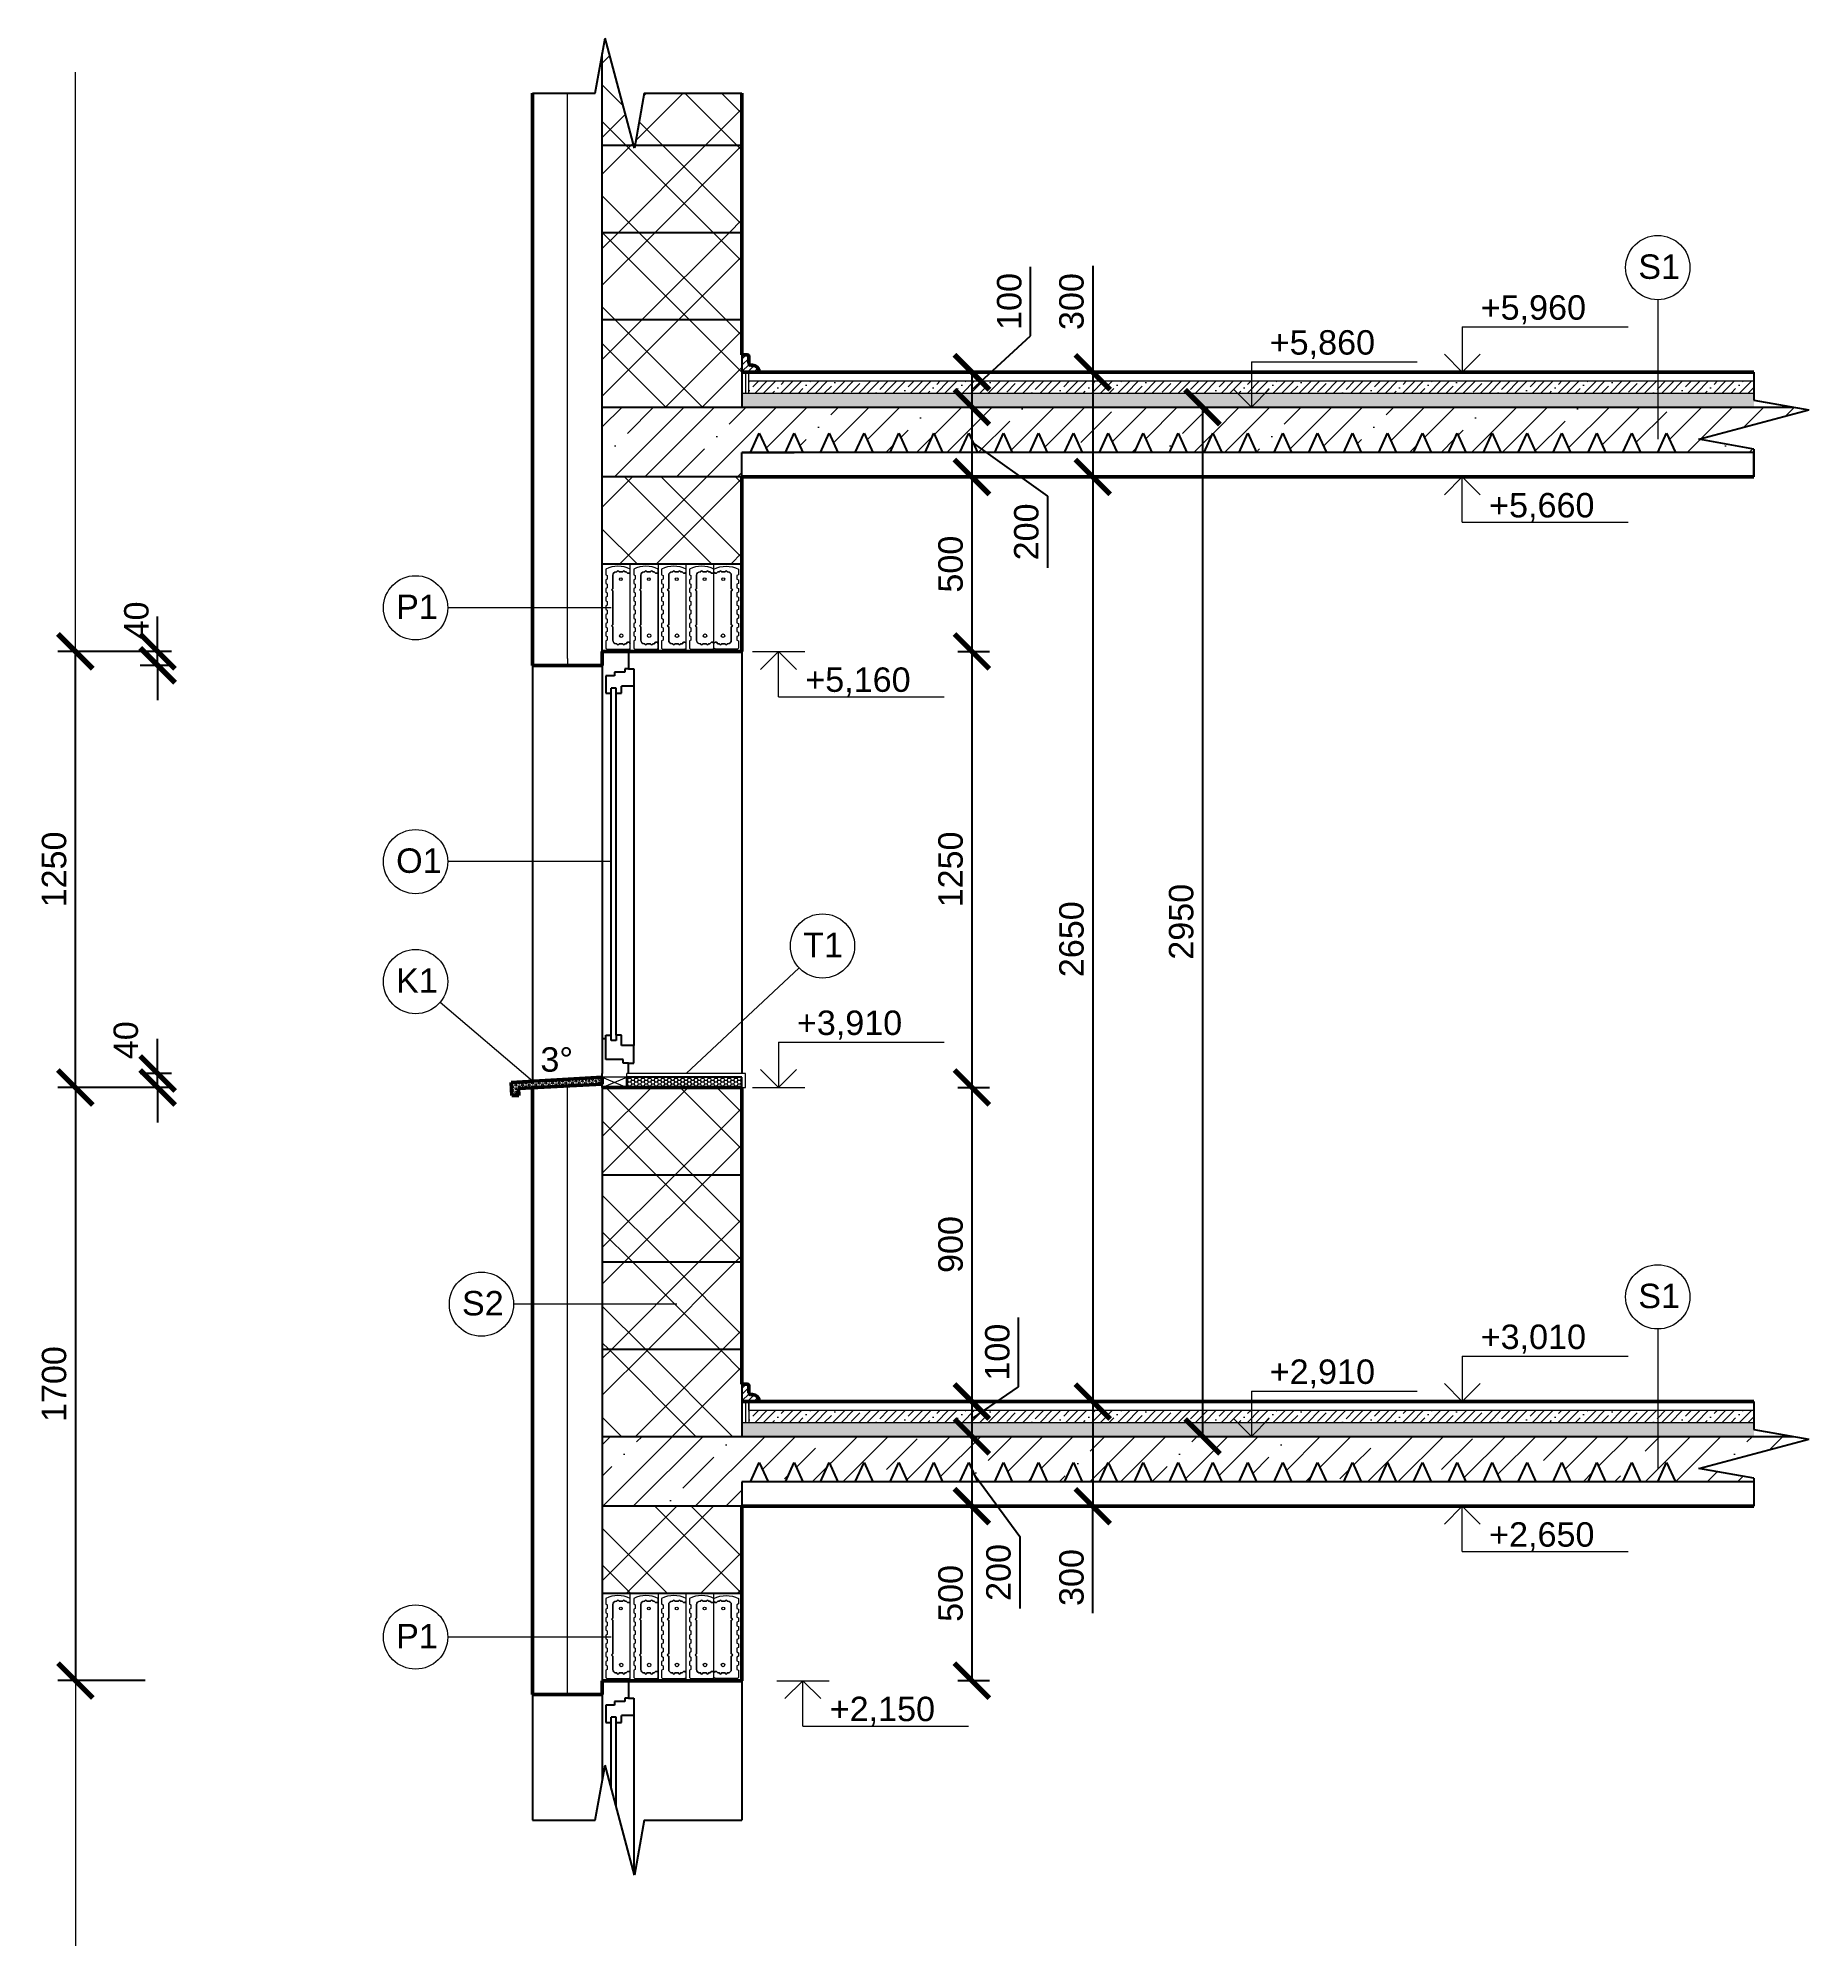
# Model space of a CAD drawing. Header units: millimetres. Extents: x 778 to 5852, y 518 to 5985.
import ezdxf

# ---------------------------------------------------------------- set-up
doc = ezdxf.new("R2010")
doc.units = ezdxf.units.MM
for name, color, linetype, lineweight in [('00 kóty', 7, 'Continuous', 13), ('00 popis', 7, 'Continuous', 13), ('00 tenká plná', 7, 'Continuous', 13), ('00 zdivo', 7, 'Continuous', 50), ('00 šrafy', 7, 'Continuous', 13), ('01 tlustá plná', 7, 'Continuous', 25)]:
    doc.layers.add(name, color=color, linetype=linetype, lineweight=lineweight)
doc.styles.add('kota na stupne', font='arial.ttf', dxfattribs={"height": 70})
doc.linetypes.add('IZOLACE', pattern='A,0.0001,-0.1,[134,ltypeshp.shx,S=0.1,R=0,X=-0.1,Y=0],-0.2,[134,ltypeshp.shx,S=0.1,R=180,X=0.1,Y=0],-0.1', length=0.4001)
doc.dimstyles.new('moje koty osy', dxfattribs={"dimscale": 40, "dimtxt": 70, "dimasz": 2.5, "dimexe": 1.25, "dimexo": 0.0005, "dimtad": 1, "dimtxsty": 'kota na stupne', "dimblk": 'ARCHTICK', "dimcen": 2.5, "dimadec": 0, "dimazin": 0, "dimtfac": 1, "dimtmove": 0, "dimatfit": 3, "dimfxl": 1, "dimfxlon": 1, "dimarcsym": 0})
doc.dimstyles.new('osy 5', dxfattribs={"dimscale": 40, "dimtxt": 70, "dimasz": 2.5, "dimexe": 1.25, "dimexo": 0.0005, "dimtad": 1, "dimtxsty": 'kota na stupne', "dimblk": 'ARCHTICK', "dimcen": 2.5, "dimadec": 0, "dimazin": 0, "dimtfac": 1, "dimtmove": 0, "dimatfit": 3, "dimfxl": 5, "dimfxlon": 1, "dimarcsym": 0})
pattern_1 = [(45, (-1083.25, -322.22), (-159.099, 159.099), []), (45, (-978.25, -322.22), (-159.099, 159.099), []), (315, (-1083.25, -322.22), (159.099, 159.099), []), (315, (-978.25, -322.22), (159.099, 159.099), [])]
pattern_2 = [(45, (0, 0), (-132.5825, 132.5825), [125, -50, 0, -50]), (45, (87.5, 0), (-132.5825, 132.5825), []), (45, (175, 0), (-132.5825, 132.5825), [])]

msp = doc.modelspace()

# ---------------------------------------------------------------- texts
at = {"layer": '00 kóty', "insert": (2217.011, 3093.267), "char_height": 70, "attachment_point": 1, "style": 'kota na stupne'}
msp.add_mtext_dynamic_manual_height_columns('3%%D', width=89.16217, gutter_width=550, heights=[0], dxfattribs=at)
at = {"layer": '00 popis', "linetype": 'Continuous', "lineweight": 30, "style": 'kota na stupne'}
for s, p in [('+5,960', (4911.608, 5178.461)), ('+5,860', (4307.002, 5078.461)), ('+5,660', (4935.745, 4611.904)), ('+5,160', (2976.14, 4111.904)), ('+3,910', (2952.003, 3128.461)), ('+3,010', (4911.608, 2228.461)), ('+2,910', (4307.002, 2128.461)), ('+2,650', (4935.745, 1661.904)), ('+2,150', (3046.139, 1161.904))]:
    msp.add_text(s, height=70, dxfattribs=at).set_placement(p)
at = {"layer": '00 popis', "char_height": 70, "attachment_point": 1, "style": 'kota na stupne'}
for s, insert in [('S1', (5363.227, 5365.584)), ('P1', (1803.509, 4390.629)), ('O1', (1803.509, 3663.129)), ('T1', (2969.752, 3421.412)), ('K1', (1803.509, 3319.313)), ('S1', (5363.227, 2415.584)), ('S2', (1992.269, 2394.754)), ('P1', (1803.509, 1440.629))]:
    msp.add_mtext_dynamic_manual_height_columns(s, width=484.40729, gutter_width=350, heights=[0], dxfattribs=dict(at, insert=insert))

# ---------------------------------------------------------------- blocks, each defined once
blk = doc.blocks.new('_ArchTick')
at = {"color": 0, "linetype": 'ByBlock', "const_width": 0.15}
blk.add_lwpolyline([(-0.5, -0.5), (0.5, 0.5)], dxfattribs=at)
blk = doc.blocks.new('*D24')
at = {"layer": '00 kóty', "color": 0, "lineweight": -2, "transparency": 16777216}
for p, q in [((1120.2, 4227.9), (1120.2, 4327.9)), ((1160.2, 4227.9), (1070.2, 4227.9)), ((1120.2, 4187.9), (1120.2, 4227.9)), ((1160.2, 4187.9), (1070.2, 4187.9)), ((1120.2, 4187.9), (1120.2, 4087.9))]:
    blk.add_line(p, q, dxfattribs=at)
at = {"layer": 'Defpoints', "color": 0, "transparency": 16777216}
for p in [(1120.2, 4227.9), (2394.3, 4227.9), (2394.3, 4187.9)]:
    blk.add_point(p, dxfattribs=at)
at = {"layer": '00 kóty', "color": 0, "lineweight": -2, "transparency": 16777216, "xscale": 100, "yscale": 100, "zscale": 100}
for p, rotation in [((1120.2, 4227.9), 270), ((1120.2, 4187.9), 90)]:
    blk.add_blockref('_ArchTick', p, dxfattribs=dict(at, rotation=rotation))
at = {"layer": '00 kóty', "color": 0, "transparency": 16777216, "insert": (1059.5, 4207.9), "char_height": 70, "attachment_point": 5, "rotation": 90, "style": 'kota na stupne'}
blk.add_mtext('        40', dxfattribs=at)
blk = doc.blocks.new('*D22')
at = {"layer": '00 kóty', "color": 0, "lineweight": -2, "transparency": 16777216}
for p, q in [((1084.4, 4227.9), (834.4, 4227.9)), ((884.4, 2977.9), (884.4, 4227.9)), ((1084.4, 2977.9), (834.4, 2977.9))]:
    blk.add_line(p, q, dxfattribs=at)
at = {"layer": 'Defpoints', "color": 0, "transparency": 16777216}
for p in [(884.4, 4227.9), (2394.3, 4227.9), (2394.3, 2977.9)]:
    blk.add_point(p, dxfattribs=at)
at = {"layer": '00 kóty', "color": 0, "lineweight": -2, "transparency": 16777216, "xscale": 100, "yscale": 100, "zscale": 100}
for p, rotation in [((884.4, 4227.9), 90), ((884.4, 2977.9), 270)]:
    blk.add_blockref('_ArchTick', p, dxfattribs=dict(at, rotation=rotation))
at = {"layer": '00 kóty', "color": 0, "transparency": 16777216, "insert": (823.7, 3602.9), "char_height": 70, "attachment_point": 5, "rotation": 90, "style": 'kota na stupne'}
blk.add_mtext('1250', dxfattribs=at)
blk = doc.blocks.new('*D9')
at = {"layer": '00 kóty', "color": 0, "lineweight": -2, "transparency": 16777216}
for p, q in [((1120.2, 3017.9), (1120.2, 3117.9)), ((1160.2, 3017.9), (1070.2, 3017.9)), ((1120.2, 2977.9), (1120.2, 3017.9)), ((1160.2, 2977.9), (1070.2, 2977.9)), ((1120.2, 2977.9), (1120.2, 2877.9))]:
    blk.add_line(p, q, dxfattribs=at)
at = {"layer": 'Defpoints', "color": 0, "transparency": 16777216}
for p in [(1120.2, 3017.9), (2464.3, 3017.9), (2464.3, 2977.9)]:
    blk.add_point(p, dxfattribs=at)
at = {"layer": '00 kóty', "color": 0, "lineweight": -2, "transparency": 16777216, "xscale": 100, "yscale": 100, "zscale": 100}
for p, rotation in [((1120.2, 3017.9), 270), ((1120.2, 2977.9), 90)]:
    blk.add_blockref('_ArchTick', p, dxfattribs=dict(at, rotation=rotation))
at = {"layer": '00 kóty', "color": 0, "transparency": 16777216, "insert": (1029.3, 3004.8), "char_height": 70, "attachment_point": 5, "rotation": 90, "style": 'kota na stupne'}
blk.add_mtext('        40', dxfattribs=at)
blk = doc.blocks.new('*D23')
at = {"layer": '00 kóty', "color": 0, "lineweight": -2, "transparency": 16777216}
for p, q in [((1084.4, 2977.9), (834.4, 2977.9)), ((884.4, 2977.9), (884.4, 1277.9)), ((1084.4, 1277.9), (834.4, 1277.9))]:
    blk.add_line(p, q, dxfattribs=at)
at = {"layer": 'Defpoints', "color": 0, "transparency": 16777216}
for p in [(2464.3, 2977.9), (884.4, 1277.9), (2464.3, 1277.9)]:
    blk.add_point(p, dxfattribs=at)
at = {"layer": '00 kóty', "color": 0, "lineweight": -2, "transparency": 16777216, "xscale": 100, "yscale": 100, "zscale": 100}
for p, rotation in [((884.4, 2977.9), 90), ((884.4, 1277.9), 270)]:
    blk.add_blockref('_ArchTick', p, dxfattribs=dict(at, rotation=rotation))
at = {"layer": '00 kóty', "color": 0, "transparency": 16777216, "insert": (823.7, 2127.9), "char_height": 70, "attachment_point": 5, "rotation": 90, "style": 'kota na stupne'}
blk.add_mtext('1700', dxfattribs=at)
blk = doc.blocks.new('VYSKOVA KOTA')
at = {"layer": '00 popis'}
for p, q in [((61882.7, 803.1), (61882.7, 624.5)), ((61882.7, 803.1), (62535.4, 803.1)), ((61882.7, 624.5), (61812, 695.2)), ((61882.7, 624.5), (61953.4, 695.2))]:
    blk.add_line(p, q, dxfattribs=at)
blk = doc.blocks.new('*D10')
at = {"layer": '00 kóty', "color": 0, "lineweight": -2, "transparency": 16777216}
for p, q in [((3621.7, 5131.9), (3621.7, 5329.7)), ((3453.5, 4977.9), (3621.7, 5131.9)), ((3453.5, 5027.9), (3503.5, 5027.9)), ((3453.5, 5027.9), (3453.5, 4927.9)), ((3453.5, 4927.9), (3503.5, 4927.9))]:
    blk.add_line(p, q, dxfattribs=at)
at = {"layer": 'Defpoints', "color": 0, "transparency": 16777216}
for p in [(3453.5, 5027.9), (3453.5, 4927.9), (3453.5, 4927.9)]:
    blk.add_point(p, dxfattribs=at)
at = {"layer": '00 kóty', "color": 0, "lineweight": -2, "transparency": 16777216, "xscale": 100, "yscale": 100, "zscale": 100}
for p, rotation in [((3453.5, 5027.9), 90), ((3453.5, 4927.9), 270)]:
    blk.add_blockref('_ArchTick', p, dxfattribs=dict(at, rotation=rotation))
at = {"layer": '00 kóty', "color": 0, "transparency": 16777216, "insert": (3560.9, 5230.8), "char_height": 70, "attachment_point": 5, "rotation": 90, "style": 'kota na stupne'}
blk.add_mtext('100', dxfattribs=at)
blk = doc.blocks.new('*D11')
at = {"layer": '00 kóty', "color": 0, "lineweight": -2, "transparency": 16777216}
for p, q in [((3453.5, 4927.9), (3503.5, 4927.9)), ((3453.5, 4927.9), (3453.5, 4727.9)), ((3453.5, 4827.9), (3670.6, 4673.1)), ((3453.5, 4727.9), (3503.5, 4727.9)), ((3670.6, 4673.1), (3670.6, 4467.5))]:
    blk.add_line(p, q, dxfattribs=at)
at = {"layer": 'Defpoints', "color": 0, "transparency": 16777216}
for p in [(3453.5, 4927.9), (3453.5, 4727.9), (3453.5, 4727.9)]:
    blk.add_point(p, dxfattribs=at)
at = {"layer": '00 kóty', "color": 0, "lineweight": -2, "transparency": 16777216, "xscale": 100, "yscale": 100, "zscale": 100}
for p, rotation in [((3453.5, 4927.9), 90), ((3453.5, 4727.9), 270)]:
    blk.add_blockref('_ArchTick', p, dxfattribs=dict(at, rotation=rotation))
at = {"layer": '00 kóty', "color": 0, "transparency": 16777216, "insert": (3609.8, 4570.3), "char_height": 70, "attachment_point": 5, "rotation": 90, "style": 'kota na stupne'}
blk.add_mtext('200', dxfattribs=at)
blk = doc.blocks.new('*D12')
at = {"layer": '00 kóty', "color": 0, "lineweight": -2, "transparency": 16777216}
for p, q in [((3453.5, 4727.9), (3503.5, 4727.9)), ((3453.5, 4727.9), (3453.5, 4227.9)), ((3413.5, 4227.9), (3503.5, 4227.9))]:
    blk.add_line(p, q, dxfattribs=at)
at = {"layer": 'Defpoints', "color": 0, "transparency": 16777216}
for p in [(3453.5, 4727.9), (2952.5, 4227.9), (3453.5, 4227.9)]:
    blk.add_point(p, dxfattribs=at)
at = {"layer": '00 kóty', "color": 0, "lineweight": -2, "transparency": 16777216, "xscale": 100, "yscale": 100, "zscale": 100}
for p, rotation in [((3453.5, 4727.9), 90), ((3453.5, 4227.9), 270)]:
    blk.add_blockref('_ArchTick', p, dxfattribs=dict(at, rotation=rotation))
at = {"layer": '00 kóty', "color": 0, "transparency": 16777216, "insert": (3392.7, 4477.9), "char_height": 70, "attachment_point": 5, "rotation": 90, "style": 'kota na stupne'}
blk.add_mtext('500', dxfattribs=at)
blk = doc.blocks.new('*D13')
at = {"layer": '00 kóty', "color": 0, "lineweight": -2, "transparency": 16777216}
for p, q in [((3413.5, 4227.9), (3503.5, 4227.9)), ((3453.5, 4227.9), (3453.5, 2977.9)), ((3413.5, 2977.9), (3503.5, 2977.9))]:
    blk.add_line(p, q, dxfattribs=at)
at = {"layer": 'Defpoints', "color": 0, "transparency": 16777216}
for p in [(2952.5, 4227.9), (2952.5, 2977.9), (3453.5, 2977.9)]:
    blk.add_point(p, dxfattribs=at)
at = {"layer": '00 kóty', "color": 0, "lineweight": -2, "transparency": 16777216, "xscale": 100, "yscale": 100, "zscale": 100}
for p, rotation in [((3453.5, 4227.9), 90), ((3453.5, 2977.9), 270)]:
    blk.add_blockref('_ArchTick', p, dxfattribs=dict(at, rotation=rotation))
at = {"layer": '00 kóty', "color": 0, "transparency": 16777216, "insert": (3392.7, 3602.9), "char_height": 70, "attachment_point": 5, "rotation": 90, "style": 'kota na stupne'}
blk.add_mtext('1250', dxfattribs=at)
blk = doc.blocks.new('*D14')
at = {"layer": '00 kóty', "color": 0, "lineweight": -2, "transparency": 16777216}
for p, q in [((3413.5, 2977.9), (3503.5, 2977.9)), ((3453.5, 2977.9), (3453.5, 2077.9)), ((3413.5, 2077.9), (3503.5, 2077.9))]:
    blk.add_line(p, q, dxfattribs=at)
at = {"layer": 'Defpoints', "color": 0, "transparency": 16777216}
for p in [(2952.5, 2977.9), (2952.5, 2077.9), (3453.5, 2077.9)]:
    blk.add_point(p, dxfattribs=at)
at = {"layer": '00 kóty', "color": 0, "lineweight": -2, "transparency": 16777216, "xscale": 100, "yscale": 100, "zscale": 100}
for p, rotation in [((3453.5, 2977.9), 90), ((3453.5, 2077.9), 270)]:
    blk.add_blockref('_ArchTick', p, dxfattribs=dict(at, rotation=rotation))
at = {"layer": '00 kóty', "color": 0, "transparency": 16777216, "insert": (3392.7, 2527.9), "char_height": 70, "attachment_point": 5, "rotation": 90, "style": 'kota na stupne'}
blk.add_mtext('900', dxfattribs=at)
blk = doc.blocks.new('*D15')
at = {"layer": '00 kóty', "color": 0, "lineweight": -2, "transparency": 16777216}
for p, q in [((3587.5, 2120.5), (3587.5, 2318.3)), ((3413.5, 2077.9), (3503.5, 2077.9)), ((3453.5, 2027.9), (3587.5, 2120.5)), ((3453.5, 2077.9), (3453.5, 1977.9)), ((3413.5, 1977.9), (3503.5, 1977.9))]:
    blk.add_line(p, q, dxfattribs=at)
at = {"layer": 'Defpoints', "color": 0, "transparency": 16777216}
for p in [(2952.5, 2077.9), (2952.5, 1977.9), (3453.5, 1977.9)]:
    blk.add_point(p, dxfattribs=at)
at = {"layer": '00 kóty', "color": 0, "lineweight": -2, "transparency": 16777216, "xscale": 100, "yscale": 100, "zscale": 100}
for p, rotation in [((3453.5, 2077.9), 90), ((3453.5, 1977.9), 270)]:
    blk.add_blockref('_ArchTick', p, dxfattribs=dict(at, rotation=rotation))
at = {"layer": '00 kóty', "color": 0, "transparency": 16777216, "insert": (3526.7, 2219.4), "char_height": 70, "attachment_point": 5, "rotation": 90, "style": 'kota na stupne'}
blk.add_mtext('100', dxfattribs=at)
blk = doc.blocks.new('*D16')
at = {"layer": '00 kóty', "color": 0, "lineweight": -2, "transparency": 16777216}
for p, q in [((3413.5, 1977.9), (3503.5, 1977.9)), ((3453.5, 1977.9), (3453.5, 1777.9)), ((3453.5, 1877.9), (3590.7, 1690.8)), ((3413.5, 1777.9), (3503.5, 1777.9)), ((3590.7, 1690.8), (3590.7, 1485.2))]:
    blk.add_line(p, q, dxfattribs=at)
at = {"layer": 'Defpoints', "color": 0, "transparency": 16777216}
for p in [(2952.5, 1977.9), (2952.5, 1777.9), (3453.5, 1777.9)]:
    blk.add_point(p, dxfattribs=at)
at = {"layer": '00 kóty', "color": 0, "lineweight": -2, "transparency": 16777216, "xscale": 100, "yscale": 100, "zscale": 100}
for p, rotation in [((3453.5, 1977.9), 90), ((3453.5, 1777.9), 270)]:
    blk.add_blockref('_ArchTick', p, dxfattribs=dict(at, rotation=rotation))
at = {"layer": '00 kóty', "color": 0, "transparency": 16777216, "insert": (3530, 1588), "char_height": 70, "attachment_point": 5, "rotation": 90, "style": 'kota na stupne'}
blk.add_mtext('200', dxfattribs=at)
blk = doc.blocks.new('*D17')
at = {"layer": '00 kóty', "color": 0, "lineweight": -2, "transparency": 16777216}
for p, q in [((3413.5, 1777.9), (3503.5, 1777.9)), ((3453.5, 1777.9), (3453.5, 1277.9)), ((3413.5, 1277.9), (3503.5, 1277.9))]:
    blk.add_line(p, q, dxfattribs=at)
at = {"layer": 'Defpoints', "color": 0, "transparency": 16777216}
for p in [(2952.5, 1777.9), (2952.5, 1277.9), (3453.5, 1277.9)]:
    blk.add_point(p, dxfattribs=at)
at = {"layer": '00 kóty', "color": 0, "lineweight": -2, "transparency": 16777216, "xscale": 100, "yscale": 100, "zscale": 100}
for p, rotation in [((3453.5, 1777.9), 90), ((3453.5, 1277.9), 270)]:
    blk.add_blockref('_ArchTick', p, dxfattribs=dict(at, rotation=rotation))
at = {"layer": '00 kóty', "color": 0, "transparency": 16777216, "insert": (3392.7, 1527.9), "char_height": 70, "attachment_point": 5, "rotation": 90, "style": 'kota na stupne'}
blk.add_mtext('500', dxfattribs=at)
blk = doc.blocks.new('*D18')
at = {"layer": '00 kóty', "color": 0, "lineweight": -2, "transparency": 16777216}
for p, q in [((3800, 5332.7), (3800, 5027.9)), ((3800, 5027.9), (3850, 5027.9)), ((3800, 5027.9), (3800, 4727.9)), ((3800, 4727.9), (3850, 4727.9))]:
    blk.add_line(p, q, dxfattribs=at)
at = {"layer": 'Defpoints', "color": 0, "transparency": 16777216}
for p in [(3800, 5027.9), (3800, 4727.9), (3800, 4727.9)]:
    blk.add_point(p, dxfattribs=at)
at = {"layer": '00 kóty', "color": 0, "lineweight": -2, "transparency": 16777216, "xscale": 100, "yscale": 100, "zscale": 100}
for p, rotation in [((3800, 5027.9), 90), ((3800, 4727.9), 270)]:
    blk.add_blockref('_ArchTick', p, dxfattribs=dict(at, rotation=rotation))
at = {"layer": '00 kóty', "color": 0, "transparency": 16777216, "insert": (3739.2, 5230.5), "char_height": 70, "attachment_point": 5, "rotation": 90, "style": 'kota na stupne'}
blk.add_mtext('300', dxfattribs=at)
blk = doc.blocks.new('*D19')
at = {"layer": '00 kóty', "color": 0, "lineweight": -2, "transparency": 16777216}
for p, q in [((3800, 4727.9), (3850, 4727.9)), ((3800, 4727.9), (3800, 2077.9)), ((3760, 2077.9), (3850, 2077.9))]:
    blk.add_line(p, q, dxfattribs=at)
at = {"layer": 'Defpoints', "color": 0, "transparency": 16777216}
for p in [(3800, 4727.9), (2952.5, 2077.9), (3800, 2077.9)]:
    blk.add_point(p, dxfattribs=at)
at = {"layer": '00 kóty', "color": 0, "lineweight": -2, "transparency": 16777216, "xscale": 100, "yscale": 100, "zscale": 100}
for p, rotation in [((3800, 4727.9), 90), ((3800, 2077.9), 270)]:
    blk.add_blockref('_ArchTick', p, dxfattribs=dict(at, rotation=rotation))
at = {"layer": '00 kóty', "color": 0, "transparency": 16777216, "insert": (3739.2, 3402.9), "char_height": 70, "attachment_point": 5, "rotation": 90, "style": 'kota na stupne'}
blk.add_mtext('2650', dxfattribs=at)
blk = doc.blocks.new('*D20')
at = {"layer": '00 kóty', "color": 0, "lineweight": -2, "transparency": 16777216}
for p, q in [((3760, 2077.9), (3850, 2077.9)), ((3800, 2077.9), (3800, 1777.9)), ((3760, 1777.9), (3850, 1777.9)), ((3800, 1471.4), (3800, 1777.9))]:
    blk.add_line(p, q, dxfattribs=at)
at = {"layer": 'Defpoints', "color": 0, "transparency": 16777216}
for p in [(2952.5, 2077.9), (2952.5, 1777.9), (3800, 1777.9)]:
    blk.add_point(p, dxfattribs=at)
at = {"layer": '00 kóty', "color": 0, "lineweight": -2, "transparency": 16777216, "xscale": 100, "yscale": 100, "zscale": 100}
for p, rotation in [((3800, 2077.9), 90), ((3800, 1777.9), 270)]:
    blk.add_blockref('_ArchTick', p, dxfattribs=dict(at, rotation=rotation))
at = {"layer": '00 kóty', "color": 0, "transparency": 16777216, "insert": (3739.2, 1573.5), "char_height": 70, "attachment_point": 5, "rotation": 90, "style": 'kota na stupne'}
blk.add_mtext('300', dxfattribs=at)
blk = doc.blocks.new('*D21')
at = {"layer": '00 kóty', "color": 0, "lineweight": -2, "transparency": 16777216}
for p, q in [((4114.3, 4927.9), (4164.3, 4927.9)), ((4114.3, 4927.9), (4114.3, 1977.9)), ((4114.3, 1977.9), (4164.3, 1977.9))]:
    blk.add_line(p, q, dxfattribs=at)
at = {"layer": 'Defpoints', "color": 0, "transparency": 16777216}
for p in [(4114.3, 4927.9), (4114.3, 1977.9), (4114.3, 1977.9)]:
    blk.add_point(p, dxfattribs=at)
at = {"layer": '00 kóty', "color": 0, "lineweight": -2, "transparency": 16777216, "xscale": 100, "yscale": 100, "zscale": 100}
for p, rotation in [((4114.3, 4927.9), 90), ((4114.3, 1977.9), 270)]:
    blk.add_blockref('_ArchTick', p, dxfattribs=dict(at, rotation=rotation))
at = {"layer": '00 kóty', "color": 0, "transparency": 16777216, "insert": (4053.6, 3452.9), "char_height": 70, "attachment_point": 5, "rotation": 90, "style": 'kota na stupne'}
blk.add_mtext('2950', dxfattribs=at)

# ---------------------------------------------------------------- dimensions: what is measured, and where the dimension line sits
at = {"layer": '00 kóty'}
for base, p1, p2, picture, middle in [((3453.478, 4927.872), (3453.478, 5027.872), (3453.478, 4927.872), '*D10', (3621.662, 5156.9)), ((3799.971, 4727.872), (3799.971, 5027.872), (3799.971, 4727.872), '*D18', (3739.207, 5230.543)), ((3453.478, 4727.872), (3453.478, 4927.872), (3453.478, 4727.872), '*D11', (3670.575, 4648.106)), ((3453.478, 1977.872), (2952.468, 2077.872), (2952.468, 1977.872), '*D15', (3587.458, 2145.499)), ((3799.971, 1777.872), (2952.468, 2077.872), (2952.468, 1777.872), '*D20', (3739.207, 1573.543)), ((3453.478, 1777.872), (2952.468, 1977.872), (2952.468, 1777.872), '*D16', (3590.697, 1665.766))]:
    dim = msp.add_linear_dim(base=base, p1=p1, p2=p2, angle=270, dimstyle='moje koty osy', override={"dimtmove": 1}, dxfattribs=at)
    dim.commit()
    dim.dimension.update_dxf_attribs({"geometry": picture, "text_midpoint": middle, "dimtype": 160})
dim = msp.add_linear_dim(base=(4114.325, 1977.872), p1=(4114.325, 4927.872), p2=(4114.325, 1977.872), angle=90, dimstyle='moje koty osy', dxfattribs=at)
dim.commit()
dim.dimension.update_dxf_attribs({"geometry": '*D21', "text_midpoint": (4053.585, 3452.872)})
for base, p1, p2, angle, dimstyle, override, picture, middle in [((3453.478, 4227.872), (3453.478, 4727.872), (2952.468, 4227.872), 270, 'moje koty osy', {"dimtmove": 1}, '*D12', (3392.738, 4477.872)), ((3799.971, 2077.872), (3799.971, 4727.872), (2952.468, 2077.872), 270, 'moje koty osy', {"dimtmove": 1}, '*D19', (3739.231, 3402.872)), ((884.428, 4227.872), (2394.348, 2977.872), (2394.348, 4227.872), 90, 'osy 5', {"dimtxsty": 'kota na stupne'}, '*D22', (823.688, 3602.872)), ((3453.478, 2977.872), (2952.468, 4227.872), (2952.468, 2977.872), 270, 'moje koty osy', {"dimtmove": 1}, '*D13', (3392.738, 3602.872)), ((884.428, 1277.872), (2464.348, 2977.872), (2464.348, 1277.872), 90, 'osy 5', {"dimtxsty": 'kota na stupne'}, '*D23', (823.688, 2127.872)), ((3453.478, 2077.872), (2952.468, 2977.872), (2952.468, 2077.872), 270, 'moje koty osy', {"dimtmove": 1}, '*D14', (3392.738, 2527.872)), ((3453.478, 1277.872), (2952.468, 1777.872), (2952.468, 1277.872), 270, 'moje koty osy', {"dimtmove": 1}, '*D17', (3392.738, 1527.872))]:
    dim = msp.add_linear_dim(base=base, p1=p1, p2=p2, angle=angle, dimstyle=dimstyle, override=override, dxfattribs=at)
    dim.commit()
    dim.dimension.update_dxf_attribs({"geometry": picture, "text_midpoint": middle})
for base, p1, p2, override, picture, middle in [((1120.205, 4227.872), (2394.348, 4187.872), (2394.348, 4227.872), {"dimtxsty": 'kota na stupne'}, '*D24', (1120.205, 4207.872)), ((1120.205, 3017.872), (2464.348, 2977.872), (2464.348, 3017.872), {"dimtxsty": 'kota na stupne', "dimtmove": 2}, '*D9', (1029.299, 3004.788))]:
    dim = msp.add_linear_dim(base=base, p1=p1, p2=p2, angle=90, text='        <>', dimstyle='moje koty osy', override=override, dxfattribs=at)
    dim.commit()
    dim.dimension.update_dxf_attribs({"geometry": picture, "text_midpoint": middle, "dimtype": 160})

# ---------------------------------------------------------------- hatches: boundary and pattern name
at = {"layer": '00 šrafy'}
h = msp.add_hatch(dxfattribs=at)
h.set_pattern_fill('ZDIVO_PEV-VYS', color=256, scale=30, pattern_type=2)
h.set_pattern_definition(pattern_1)
h.paths.add_polyline_path([(2402.132, 5985.441), (2394.348, 5941.298), (2394.348, 5677.872), (2484.536, 5677.872)])
h = msp.add_hatch(dxfattribs=at)
h.set_pattern_fill('ZDIVO_PEV-VYS', color=256, scale=30, pattern_type=2)
h.set_pattern_definition(pattern_1)
h.paths.add_polyline_path([(2794.348, 5827.872), (2514.348, 5827.872), (2487.899, 5677.872), (2794.348, 5677.872)])
h = msp.add_hatch(dxfattribs=at)
h.set_pattern_fill('ZDIVO_PEV-VYS', color=256, scale=30, pattern_type=2)
h.set_pattern_definition(pattern_1)
h.paths.add_polyline_path([(2794.348, 5677.872), (2487.899, 5677.872), (2486.564, 5670.303), (2484.536, 5677.872), (2394.348, 5677.872), (2394.348, 5427.872), (2794.348, 5427.872)])
h = msp.add_hatch(dxfattribs=at)
h.set_pattern_fill('ZDIVO_PEV-VYS', color=256, scale=30, pattern_type=2)
h.set_pattern_definition(pattern_1)
h.paths.add_polyline_path([(2794.348, 5427.872), (2394.348, 5427.872), (2394.348, 5177.872), (2794.348, 5177.872)])
h = msp.add_hatch(dxfattribs=at)
h.set_pattern_fill('ZDIVO_PEV-VYS', color=256, scale=30, pattern_type=2)
h.set_pattern_definition(pattern_1)
h.paths.add_polyline_path([(2794.348, 5177.872), (2394.348, 5177.872), (2394.348, 4927.872), (2794.348, 4927.872)])
h = msp.add_hatch(dxfattribs=at)
h.set_pattern_fill('ANSI31', color=256, scale=4)
h.set_pattern_definition([(45, (-983.253, -382.219), (-8.980256, 8.980256), [])])
h.paths.add_polyline_path([(2814.348, 5052.872), (2814.348, 5072.872, 0.41421356), (2809.348, 5077.872), (2794.348, 5077.872), (2794.348, 5027.872), (2844.348, 5027.872, 0.41421356), (2824.348, 5047.872), (2819.348, 5047.872, -0.41421356)])
h = msp.add_hatch(dxfattribs=at)
h.set_pattern_fill('BETON_ZB', color=256, scale=7, pattern_type=2)
h.set_pattern_definition([(45, (-983.253, -382.22), (-37.1231, 37.1231), [35, -14, 0, -14]), (45, (-958.753, -382.22), (-37.1231, 37.1231), []), (45, (-934.253, -382.22), (-37.1231, 37.1231), [])])
h.paths.add_polyline_path([(2814.348, 5002.872), (2814.348, 4967.872), (5694.348, 4967.872), (5694.348, 5002.872)])
h = msp.add_hatch(dxfattribs=at)
h.set_pattern_fill('BETON_ZB', color=256, scale=25, pattern_type=2)
h.set_pattern_definition(pattern_2)
h.paths.add_polyline_path([(2394.348, 4927.872), (2394.348, 4727.872), (2794.348, 4727.872), (2794.348, 4797.872), (2819.348, 4797.872), (2844.348, 4853.639), (2869.348, 4797.872), (2919.348, 4797.872), (2944.348, 4853.639), (2969.348, 4797.872), (3019.348, 4797.872), (3044.348, 4853.639), (3069.348, 4797.872), (3119.348, 4797.872), (3144.348, 4853.639), (3169.348, 4797.872), (3219.348, 4797.872), (3244.348, 4853.639), (3269.348, 4797.872), (3319.348, 4797.872), (3344.348, 4853.639), (3369.348, 4797.872), (3419.348, 4797.872), (3444.348, 4853.639), (3469.348, 4797.872), (3519.348, 4797.872), (3544.348, 4853.639), (3569.348, 4797.872), (3619.348, 4797.872), (3644.348, 4853.639), (3669.348, 4797.872), (3719.348, 4797.872), (3744.348, 4853.639), (3769.348, 4797.872), (3819.348, 4797.872), (3844.348, 4853.639), (3869.348, 4797.872), (3919.348, 4797.872), (3944.348, 4853.639), (3969.348, 4797.872), (4019.348, 4797.872), (4044.348, 4853.639), (4069.348, 4797.872), (4119.348, 4797.872), (4144.348, 4853.639), (4169.348, 4797.872), (4219.348, 4797.872), (4244.348, 4853.639), (4269.348, 4797.872), (4319.348, 4797.872), (4344.348, 4853.639), (4369.348, 4797.872), (4419.348, 4797.872), (4444.348, 4853.639), (4469.348, 4797.872), (4519.348, 4797.872), (4544.348, 4853.639), (4569.348, 4797.872), (4619.348, 4797.872), (4644.348, 4853.639), (4669.348, 4797.872), (4719.348, 4797.872), (4744.348, 4853.639), (4769.348, 4797.872), (4819.348, 4797.872), (4844.348, 4853.639), (4869.348, 4797.872), (4919.348, 4797.872), (4944.348, 4853.639), (4969.348, 4797.872), (5019.348, 4797.872), (5044.348, 4853.639), (5069.348, 4797.872), (5119.348, 4797.872), (5144.348, 4853.639), (5169.348, 4797.872), (5219.348, 4797.872), (5244.348, 4853.639), (5269.348, 4797.872), (5319.348, 4797.872), (5344.348, 4853.639), (5369.348, 4797.872), (5419.348, 4797.872), (5444.348, 4853.639), (5469.348, 4797.872), (5694.348, 4797.872), (5694.348, 4807.872), (5536.779, 4835.656), (5851.917, 4920.088), (5807.773, 4927.872)])
h = msp.add_hatch(dxfattribs=at)
h.set_pattern_fill('HONEY', color=256, scale=5)
h.set_pattern_definition([(0, (-1083.253, -322.219), (23.8125, 13.748153), [15.875, -31.75]), (120, (-1083.253, -322.219), (-23.8125, 13.748153), [15.875, -31.75]), (60, (-1083.253, -322.219), (5e-08, 27.496307), [-31.75, 15.875])])
h.paths.add_polyline_path([(5694.348, 4927.872), (5694.348, 4967.872), (2794.348, 4967.872), (2794.348, 4927.872)])
h = msp.add_hatch(dxfattribs=at)
h.set_pattern_fill('ZDIVO_PEV-VYS', color=256, scale=30, pattern_type=2)
h.set_pattern_definition(pattern_1)
h.paths.add_polyline_path([(2794.348, 4727.872), (2394.348, 4727.872), (2394.348, 4477.872), (2794.348, 4477.872)])
h = msp.add_hatch(dxfattribs=at)
h.set_pattern_fill('HEX', color=256)
h.set_pattern_definition([(0, (-1083.253, -322.2186), (0, 5.4992613), [3.175, -6.35]), (120, (-1083.253, -322.2186), (-4.7625, -2.7496307), [3.175, -6.35]), (60, (-1080.078, -322.2186), (-4.7625, 2.7496307), [3.175, -6.35])])
h.paths.add_polyline_path([(2394.348, 2987.872), (2394.348, 3007.872), (2133.489, 2992.738), (2135.449, 2955.324), (2155.449, 2955.324), (2154.403, 2975.297), (2194.348, 2977.391)])
h = msp.add_hatch(dxfattribs=at)
h.set_pattern_fill('HONEY', color=256, scale=2)
h.set_pattern_definition([(0, (-1083.253, -322.2186), (9.525, 5.499261), [6.35, -12.7]), (120, (-1083.253, -322.2186), (-9.525, 5.4992613), [6.35, -12.7]), (60, (-1083.253, -322.2186), (2e-08, 10.9985226), [-12.7, 6.35])])
h.paths.add_polyline_path([(2794.348, 3007.872), (2464.348, 3007.872), (2464.348, 2977.872), (2794.348, 2977.872)])
h = msp.add_hatch(dxfattribs=at)
h.set_pattern_fill('ZDIVO_PEV-VYS', color=256, scale=30, pattern_type=2)
h.set_pattern_definition(pattern_1)
h.paths.add_polyline_path([(2794.348, 2877.872), (2794.348, 2977.872), (2394.348, 2977.872), (2394.348, 2727.872), (2794.348, 2727.872)])
h = msp.add_hatch(dxfattribs=at)
h.set_pattern_fill('ZDIVO_PEV-VYS', color=256, scale=30, pattern_type=2)
h.set_pattern_definition(pattern_1)
h.paths.add_polyline_path([(2794.348, 2727.872), (2394.348, 2727.872), (2394.348, 2477.872), (2794.348, 2477.872)])
h = msp.add_hatch(dxfattribs=at)
h.set_pattern_fill('ZDIVO_PEV-VYS', color=256, scale=30, pattern_type=2)
h.set_pattern_definition(pattern_1)
h.paths.add_polyline_path([(2794.348, 2477.872), (2394.348, 2477.872), (2394.348, 2227.872), (2794.348, 2227.872)])
h = msp.add_hatch(dxfattribs=at)
h.set_pattern_fill('ZDIVO_PEV-VYS', color=256, scale=30, pattern_type=2)
h.set_pattern_definition(pattern_1)
h.paths.add_polyline_path([(2794.348, 2227.872), (2394.348, 2227.872), (2394.348, 1977.872), (2794.348, 1977.872)])
h = msp.add_hatch(dxfattribs=at)
h.set_pattern_fill('ANSI31', color=256, scale=4)
h.set_pattern_definition([(45, (-983.253, -3332.219), (-8.980256, 8.980256), [])])
h.paths.add_polyline_path([(2814.348, 2102.872), (2814.348, 2122.872, 0.41421356), (2809.348, 2127.872), (2794.348, 2127.872), (2794.348, 2077.872), (2844.348, 2077.872, 0.41421356), (2824.348, 2097.872), (2819.348, 2097.872, -0.41421356)])
h = msp.add_hatch(dxfattribs=at)
h.set_pattern_fill('BETON_ZB', color=256, scale=7, pattern_type=2)
h.set_pattern_definition([(45, (-983.253, -3332.22), (-37.1231, 37.1231), [35, -14, 0, -14]), (45, (-958.753, -3332.22), (-37.1231, 37.1231), []), (45, (-934.253, -3332.22), (-37.1231, 37.1231), [])])
h.paths.add_polyline_path([(2814.348, 2052.872), (2814.348, 2017.872), (5694.348, 2017.872), (5694.348, 2052.872)])
h = msp.add_hatch(dxfattribs=at)
h.set_pattern_fill('BETON_ZB', color=256, scale=25, pattern_type=2)
h.set_pattern_definition(pattern_2)
h.paths.add_polyline_path([(2394.348, 1977.872), (2394.348, 1777.872), (2794.348, 1777.872), (2794.348, 1847.872), (2819.348, 1847.872), (2844.348, 1903.639), (2869.348, 1847.872), (2919.348, 1847.872), (2944.348, 1903.639), (2969.348, 1847.872), (3019.348, 1847.872), (3044.348, 1903.639), (3069.348, 1847.872), (3119.348, 1847.872), (3144.348, 1903.639), (3169.348, 1847.872), (3219.348, 1847.872), (3244.348, 1903.639), (3269.348, 1847.872), (3319.348, 1847.872), (3344.348, 1903.639), (3369.348, 1847.872), (3419.348, 1847.872), (3444.348, 1903.639), (3469.348, 1847.872), (3519.348, 1847.872), (3544.348, 1903.639), (3569.348, 1847.872), (3619.348, 1847.872), (3644.348, 1903.639), (3669.348, 1847.872), (3719.348, 1847.872), (3744.348, 1903.639), (3769.348, 1847.872), (3819.348, 1847.872), (3844.348, 1903.639), (3869.348, 1847.872), (3919.348, 1847.872), (3944.348, 1903.639), (3969.348, 1847.872), (4019.348, 1847.872), (4044.348, 1903.639), (4069.348, 1847.872), (4119.348, 1847.872), (4144.348, 1903.639), (4169.348, 1847.872), (4219.348, 1847.872), (4244.348, 1903.639), (4269.348, 1847.872), (4319.348, 1847.872), (4344.348, 1903.639), (4369.348, 1847.872), (4419.348, 1847.872), (4444.348, 1903.639), (4469.348, 1847.872), (4519.348, 1847.872), (4544.348, 1903.639), (4569.348, 1847.872), (4619.348, 1847.872), (4644.348, 1903.639), (4669.348, 1847.872), (4719.348, 1847.872), (4744.348, 1903.639), (4769.348, 1847.872), (4819.348, 1847.872), (4844.348, 1903.639), (4869.348, 1847.872), (4919.348, 1847.872), (4944.348, 1903.639), (4969.348, 1847.872), (5019.348, 1847.872), (5044.348, 1903.639), (5069.348, 1847.872), (5119.348, 1847.872), (5144.348, 1903.639), (5169.348, 1847.872), (5219.348, 1847.872), (5244.348, 1903.639), (5269.348, 1847.872), (5319.348, 1847.872), (5344.348, 1903.639), (5369.348, 1847.872), (5419.348, 1847.872), (5444.348, 1903.639), (5469.348, 1847.872), (5694.348, 1847.872), (5694.348, 1857.872), (5536.779, 1885.656), (5851.917, 1970.088), (5807.773, 1977.872)])
h = msp.add_hatch(dxfattribs=at)
h.set_pattern_fill('HONEY', color=256, scale=5)
h.set_pattern_definition([(0, (-983.253, -3332.219), (23.8125, 13.748153), [15.875, -31.75]), (120, (-983.253, -3332.219), (-23.8125, 13.748153), [15.875, -31.75]), (60, (-983.253, -3332.219), (5e-08, 27.496307), [-31.75, 15.875])])
h.paths.add_polyline_path([(5694.348, 1977.872), (5694.348, 2017.872), (2794.348, 2017.872), (2794.348, 1977.872)])
h = msp.add_hatch(dxfattribs=at)
h.set_pattern_fill('ZDIVO_PEV-VYS', color=256, scale=30, pattern_type=2)
h.set_pattern_definition(pattern_1)
h.paths.add_polyline_path([(2794.348, 1527.872), (2794.348, 1777.872), (2394.348, 1777.872), (2394.348, 1527.872)])

# ---------------------------------------------------------------- linework, layer by layer
at = {"layer": '00 kóty'}
for p, q in [((884.428, 4227.872), (884.428, 5887.872)), ((2464.348, 3007.872), (2394.348, 3007.872)), ((2804.348, 3017.872), (2464.348, 3017.872)), ((2464.348, 3007.872), (2464.348, 3017.872)), ((2804.348, 2977.872), (2804.348, 3017.872)), ((2794.348, 2977.872), (2804.348, 2977.872)), ((884.428, 1277.872), (884.428, 517.872))]:
    msp.add_line(p, q, dxfattribs=at)
at = {"layer": '00 popis'}
for p, q in [((5419.009, 5235.817), (5419.009, 4835.656)), ((2419.348, 4352.872), (1951.301, 4352.872)), ((2824.348, 4227.872), (2974.348, 4227.872)), ((2419.348, 3625.372), (1951.301, 3625.372)), ((2634.348, 3017.872), (2958.327, 3320.812)), ((2194.348, 2996.269), (1929.346, 3221.906)), ((2824.348, 2977.872), (2974.348, 2977.872)), ((2608.108, 2356.997), (2140.061, 2356.997)), ((5419.009, 2285.817), (5419.009, 1885.656)), ((2419.348, 1402.872), (1951.301, 1402.872)), ((2894.348, 1277.872), (3044.348, 1277.872))]:
    msp.add_line(p, q, dxfattribs=at)
for centre in [(5419.009, 5327.828), (1859.291, 4352.872), (1859.291, 3625.372), (3025.534, 3383.655), (1859.291, 3281.556), (5419.009, 2377.828), (2048.051, 2356.997), (1859.291, 1402.872)]:
    msp.add_circle(centre, 92.011, dxfattribs=at)
at = {"layer": '00 tenká plná'}
for p, q in [((2814.348, 4967.872), (2814.348, 5027.872)), ((2814.348, 5002.872), (5694.348, 5002.872)), ((2794.348, 4967.872), (5694.348, 4967.872)), ((2814.348, 2052.872), (2814.348, 2077.872)), ((2814.348, 2077.872), (2814.348, 2017.872)), ((2814.348, 2052.872), (5694.348, 2052.872)), ((2794.348, 2017.872), (5694.348, 2017.872))]:
    msp.add_line(p, q, dxfattribs=at)
at = {"layer": '00 zdivo'}
for p, q in [((2194.348, 4187.872), (2194.348, 5827.872)), ((2194.348, 4187.872), (2194.348, 5827.872)), ((2794.348, 5827.872), (2794.348, 5077.872)), ((2794.348, 5077.872), (2809.348, 5077.872)), ((2814.348, 5072.872), (2814.348, 5052.872)), ((2819.348, 5047.872), (2824.348, 5047.872)), ((5694.348, 5027.872), (2794.348, 5027.872)), ((2794.348, 4227.872), (2794.348, 4727.872)), ((2794.348, 4727.872), (5694.348, 4727.872)), ((2394.348, 4227.872), (2394.348, 4187.872)), ((2394.348, 4227.872), (2474.348, 4227.872)), ((2474.348, 4227.872), (2554.348, 4227.872)), ((2554.348, 4227.872), (2634.348, 4227.872)), ((2634.348, 4227.872), (2714.348, 4227.872)), ((2714.348, 4227.872), (2794.348, 4227.872)), ((2394.348, 4187.872), (2194.348, 4187.872)), ((2394.348, 3007.872), (2133.489, 2992.738)), ((2394.348, 3007.872), (2394.348, 2987.872)), ((2135.449, 2955.324), (2133.489, 2992.738)), ((2155.449, 2955.324), (2135.449, 2955.324)), ((2394.348, 2987.872), (2154.403, 2975.297)), ((2194.348, 2977.391), (2154.403, 2975.297)), ((2154.403, 2975.297), (2155.449, 2955.324)), ((2194.348, 1237.872), (2194.348, 2977.391)), ((2794.348, 2977.872), (2394.348, 2977.872)), ((2794.348, 2127.872), (2794.348, 2977.872)), ((2794.348, 2127.872), (2809.348, 2127.872)), ((5694.348, 2077.872), (2794.348, 2077.872)), ((5694.348, 2077.872), (2794.348, 2077.872)), ((2814.348, 2122.872), (2814.348, 2102.872)), ((2819.348, 2097.872), (2824.348, 2097.872)), ((2794.348, 1277.872), (2794.348, 1777.872)), ((2794.348, 1777.872), (5694.348, 1777.872)), ((2394.348, 1277.872), (2394.348, 1237.872)), ((2394.348, 1277.872), (2474.348, 1277.872)), ((2474.348, 1277.872), (2554.348, 1277.872)), ((2554.348, 1277.872), (2634.348, 1277.872)), ((2634.348, 1277.872), (2714.348, 1277.872)), ((2714.348, 1277.872), (2794.348, 1277.872)), ((2394.348, 1237.872), (2194.348, 1237.872))]:
    msp.add_line(p, q, dxfattribs=at)
for centre, radius, start, end in [((2809.348, 5072.872), 5, 0, 90), ((2819.348, 5052.872), 5, 180, 270), ((2824.348, 5027.872), 20, 0, 90), ((2809.348, 2122.872), 5, 0, 90), ((2819.348, 2102.872), 5, 180, 270), ((2824.348, 2077.872), 20, 0, 90)]:
    msp.add_arc(centre, radius, start, end, dxfattribs=at)
at = {"layer": '00 šrafy'}
for p, q in [((2294.348, 5811.672), (2294.348, 5827.872)), ((2474.348, 4227.872), (2474.348, 4477.872)), ((2554.348, 4477.872), (2554.348, 4227.872)), ((2634.348, 4227.872), (2634.348, 4477.872)), ((2714.348, 4227.872), (2714.348, 4477.872)), ((2294.348, 4207.85), (2294.348, 4187.872)), ((2394.348, 3007.872), (2464.348, 2977.872)), ((2394.348, 2977.872), (2464.348, 3007.872)), ((2474.348, 1277.872), (2474.348, 1527.872)), ((2554.348, 1527.872), (2554.348, 1277.872)), ((2634.348, 1277.872), (2634.348, 1527.872)), ((2714.348, 1277.872), (2714.348, 1527.872))]:
    msp.add_line(p, q, dxfattribs=at)
at = {"layer": '00 šrafy', "linetype": 'IZOLACE', "ltscale": 200}
for p, q in [((2294.348, 4207.85), (2294.348, 5811.672)), ((2294.348, 1237.872), (2294.348, 2982.631))]:
    msp.add_line(p, q, dxfattribs=at)
at = {"layer": '00 šrafy', "linetype": 'IZOLACE', "ltscale": 25}
for p, q in [((2804.348, 5027.872), (2804.348, 4967.872)), ((2804.348, 2077.872), (2804.348, 2017.872))]:
    msp.add_line(p, q, dxfattribs=at)
at = {"layer": '00 šrafy'}
for points in [[(2474.348, 4463.81, 0.23035792), (2404.348, 4463.81), (2404.348, 4447.672), (2408.348, 4445.672), (2408.348, 4435.072), (2404.348, 4433.072), (2404.348, 4422.672), (2408.348, 4420.672), (2408.348, 4410.072), (2404.348, 4408.072), (2404.348, 4397.672), (2408.348, 4395.672), (2408.348, 4385.072), (2404.348, 4383.072), (2404.348, 4372.672), (2408.348, 4370.672), (2408.348, 4360.072), (2404.348, 4358.072), (2404.348, 4347.672), (2408.348, 4345.672), (2408.348, 4335.072), (2404.348, 4333.072), (2404.348, 4322.672), (2408.348, 4320.672), (2408.348, 4310.072), (2404.348, 4308.072), (2404.348, 4297.672), (2408.348, 4295.672), (2408.348, 4285.072), (2404.348, 4283.072), (2404.348, 4272.672), (2408.348, 4270.672), (2408.348, 4260.072), (2404.348, 4258.072), (2404.348, 4236.872), (2407.348, 4233.872), (2471.348, 4233.872), (2474.348, 4236.872), (2474.348, 4250.872), (2471.348, 4253.872), (2466.848, 4253.872), (2462.848, 4249.872), (2458.848, 4249.872, -1), (2452.848, 4249.872), (2442.348, 4249.872, -1), (2436.348, 4249.872), (2434.648, 4249.872, -0.41421356), (2424.648, 4259.872), (2424.648, 4298.372, -1), (2424.648, 4304.372), (2424.648, 4352.872), (2424.648, 4401.372, -1), (2424.648, 4407.372), (2424.648, 4445.872, -0.41421356), (2434.648, 4455.872), (2436.348, 4455.872, -1), (2442.348, 4455.872), (2452.848, 4455.872, -1), (2458.848, 4455.872), (2462.848, 4455.872), (2466.848, 4451.872), (2471.348, 4451.872), (2474.348, 4454.872)], [(2474.348, 4454.872), (2471.348, 4451.872), (2466.848, 4451.872), (2462.848, 4455.872), (2458.848, 4455.872, 1), (2452.848, 4455.872), (2442.348, 4455.872, 1), (2436.348, 4455.872), (2434.648, 4455.872, 0.41421356), (2424.648, 4445.872), (2424.648, 4407.372, 1), (2424.648, 4401.372), (2424.648, 4352.872), (2424.648, 4304.372, 1), (2424.648, 4298.372), (2424.648, 4259.872, 0.41421356), (2434.648, 4249.872), (2436.348, 4249.872, 1), (2442.348, 4249.872), (2452.848, 4249.872, 1), (2458.848, 4249.872), (2462.848, 4249.872), (2466.848, 4253.872), (2471.348, 4253.872), (2474.348, 4250.872)], [(2554.348, 4463.81, 0.23035792), (2484.348, 4463.81), (2484.348, 4447.672), (2488.348, 4445.672), (2488.348, 4435.072), (2484.348, 4433.072), (2484.348, 4422.672), (2488.348, 4420.672), (2488.348, 4410.072), (2484.348, 4408.072), (2484.348, 4397.672), (2488.348, 4395.672), (2488.348, 4385.072), (2484.348, 4383.072), (2484.348, 4372.672), (2488.348, 4370.672), (2488.348, 4360.072), (2484.348, 4358.072), (2484.348, 4347.672), (2488.348, 4345.672), (2488.348, 4335.072), (2484.348, 4333.072), (2484.348, 4322.672), (2488.348, 4320.672), (2488.348, 4310.072), (2484.348, 4308.072), (2484.348, 4297.672), (2488.348, 4295.672), (2488.348, 4285.072), (2484.348, 4283.072), (2484.348, 4272.672), (2488.348, 4270.672), (2488.348, 4260.072), (2484.348, 4258.072), (2484.348, 4236.872), (2487.348, 4233.872), (2551.348, 4233.872), (2554.348, 4236.872), (2554.348, 4250.872), (2551.348, 4253.872), (2546.848, 4253.872), (2542.848, 4249.872), (2538.848, 4249.872, -1), (2532.848, 4249.872), (2522.348, 4249.872, -1), (2516.348, 4249.872), (2514.648, 4249.872, -0.41421356), (2504.648, 4259.872), (2504.648, 4298.372, -1), (2504.648, 4304.372), (2504.648, 4352.872), (2504.648, 4401.372, -1), (2504.648, 4407.372), (2504.648, 4445.872, -0.41421356), (2514.648, 4455.872), (2516.348, 4455.872, -1), (2522.348, 4455.872), (2532.848, 4455.872, -1), (2538.848, 4455.872), (2542.848, 4455.872), (2546.848, 4451.872), (2551.348, 4451.872), (2554.348, 4454.872)], [(2554.348, 4454.872), (2551.348, 4451.872), (2546.848, 4451.872), (2542.848, 4455.872), (2538.848, 4455.872, 1), (2532.848, 4455.872), (2522.348, 4455.872, 1), (2516.348, 4455.872), (2514.648, 4455.872, 0.41421356), (2504.648, 4445.872), (2504.648, 4407.372, 1), (2504.648, 4401.372), (2504.648, 4352.872), (2504.648, 4304.372, 1), (2504.648, 4298.372), (2504.648, 4259.872, 0.41421356), (2514.648, 4249.872), (2516.348, 4249.872, 1), (2522.348, 4249.872), (2532.848, 4249.872, 1), (2538.848, 4249.872), (2542.848, 4249.872), (2546.848, 4253.872), (2551.348, 4253.872), (2554.348, 4250.872)], [(2634.348, 4463.81, 0.23035792), (2564.348, 4463.81), (2564.348, 4447.672), (2568.348, 4445.672), (2568.348, 4435.072), (2564.348, 4433.072), (2564.348, 4422.672), (2568.348, 4420.672), (2568.348, 4410.072), (2564.348, 4408.072), (2564.348, 4397.672), (2568.348, 4395.672), (2568.348, 4385.072), (2564.348, 4383.072), (2564.348, 4372.672), (2568.348, 4370.672), (2568.348, 4360.072), (2564.348, 4358.072), (2564.348, 4347.672), (2568.348, 4345.672), (2568.348, 4335.072), (2564.348, 4333.072), (2564.348, 4322.672), (2568.348, 4320.672), (2568.348, 4310.072), (2564.348, 4308.072), (2564.348, 4297.672), (2568.348, 4295.672), (2568.348, 4285.072), (2564.348, 4283.072), (2564.348, 4272.672), (2568.348, 4270.672), (2568.348, 4260.072), (2564.348, 4258.072), (2564.348, 4236.872), (2567.348, 4233.872), (2631.348, 4233.872), (2634.348, 4236.872), (2634.348, 4250.872), (2631.348, 4253.872), (2626.848, 4253.872), (2622.848, 4249.872), (2618.848, 4249.872, -1), (2612.848, 4249.872), (2602.348, 4249.872, -1), (2596.348, 4249.872), (2594.648, 4249.872, -0.41421356), (2584.648, 4259.872), (2584.648, 4298.372, -1), (2584.648, 4304.372), (2584.648, 4352.872), (2584.648, 4401.372, -1), (2584.648, 4407.372), (2584.648, 4445.872, -0.41421356), (2594.648, 4455.872), (2596.348, 4455.872, -1), (2602.348, 4455.872), (2612.848, 4455.872, -1), (2618.848, 4455.872), (2622.848, 4455.872), (2626.848, 4451.872), (2631.348, 4451.872), (2634.348, 4454.872)], [(2634.348, 4454.872), (2631.348, 4451.872), (2626.848, 4451.872), (2622.848, 4455.872), (2618.848, 4455.872, 1), (2612.848, 4455.872), (2602.348, 4455.872, 1), (2596.348, 4455.872), (2594.648, 4455.872, 0.41421356), (2584.648, 4445.872), (2584.648, 4407.372, 1), (2584.648, 4401.372), (2584.648, 4352.872), (2584.648, 4304.372, 1), (2584.648, 4298.372), (2584.648, 4259.872, 0.41421356), (2594.648, 4249.872), (2596.348, 4249.872, 1), (2602.348, 4249.872), (2612.848, 4249.872, 1), (2618.848, 4249.872), (2622.848, 4249.872), (2626.848, 4253.872), (2631.348, 4253.872), (2634.348, 4250.872)], [(2714.348, 4463.81, 0.23035792), (2644.348, 4463.81), (2644.348, 4447.672), (2648.348, 4445.672), (2648.348, 4435.072), (2644.348, 4433.072), (2644.348, 4422.672), (2648.348, 4420.672), (2648.348, 4410.072), (2644.348, 4408.072), (2644.348, 4397.672), (2648.348, 4395.672), (2648.348, 4385.072), (2644.348, 4383.072), (2644.348, 4372.672), (2648.348, 4370.672), (2648.348, 4360.072), (2644.348, 4358.072), (2644.348, 4347.672), (2648.348, 4345.672), (2648.348, 4335.072), (2644.348, 4333.072), (2644.348, 4322.672), (2648.348, 4320.672), (2648.348, 4310.072), (2644.348, 4308.072), (2644.348, 4297.672), (2648.348, 4295.672), (2648.348, 4285.072), (2644.348, 4283.072), (2644.348, 4272.672), (2648.348, 4270.672), (2648.348, 4260.072), (2644.348, 4258.072), (2644.348, 4236.872), (2647.348, 4233.872), (2711.348, 4233.872), (2714.348, 4236.872), (2714.348, 4250.872), (2711.348, 4253.872), (2706.848, 4253.872), (2702.848, 4249.872), (2698.848, 4249.872, -1), (2692.848, 4249.872), (2682.348, 4249.872, -1), (2676.348, 4249.872), (2674.648, 4249.872, -0.41421356), (2664.648, 4259.872), (2664.648, 4298.372, -1), (2664.648, 4304.372), (2664.648, 4352.872), (2664.648, 4401.372, -1), (2664.648, 4407.372), (2664.648, 4445.872, -0.41421356), (2674.648, 4455.872), (2676.348, 4455.872, -1), (2682.348, 4455.872), (2692.848, 4455.872, -1), (2698.848, 4455.872), (2702.848, 4455.872), (2706.848, 4451.872), (2711.348, 4451.872), (2714.348, 4454.872)], [(2714.348, 4454.872), (2711.348, 4451.872), (2706.848, 4451.872), (2702.848, 4455.872), (2698.848, 4455.872, 1), (2692.848, 4455.872), (2682.348, 4455.872, 1), (2676.348, 4455.872), (2674.648, 4455.872, 0.41421356), (2664.648, 4445.872), (2664.648, 4407.372, 1), (2664.648, 4401.372), (2664.648, 4352.872), (2664.648, 4304.372, 1), (2664.648, 4298.372), (2664.648, 4259.872, 0.41421356), (2674.648, 4249.872), (2676.348, 4249.872, 1), (2682.348, 4249.872), (2692.848, 4249.872, 1), (2698.848, 4249.872), (2702.848, 4249.872), (2706.848, 4253.872), (2711.348, 4253.872), (2714.348, 4250.872)], [(2714.348, 4463.81, -0.23035792), (2784.348, 4463.81), (2784.348, 4447.672), (2780.348, 4445.672), (2780.348, 4435.072), (2784.348, 4433.072), (2784.348, 4422.672), (2780.348, 4420.672), (2780.348, 4410.072), (2784.348, 4408.072), (2784.348, 4397.672), (2780.348, 4395.672), (2780.348, 4385.072), (2784.348, 4383.072), (2784.348, 4372.672), (2780.348, 4370.672), (2780.348, 4360.072), (2784.348, 4358.072), (2784.348, 4347.672), (2780.348, 4345.672), (2780.348, 4335.072), (2784.348, 4333.072), (2784.348, 4322.672), (2780.348, 4320.672), (2780.348, 4310.072), (2784.348, 4308.072), (2784.348, 4297.672), (2780.348, 4295.672), (2780.348, 4285.072), (2784.348, 4283.072), (2784.348, 4272.672), (2780.348, 4270.672), (2780.348, 4260.072), (2784.348, 4258.072), (2784.348, 4236.872), (2781.348, 4233.872), (2717.348, 4233.872), (2714.348, 4236.872), (2714.348, 4250.872), (2717.348, 4253.872), (2721.848, 4253.872), (2725.848, 4249.872), (2729.848, 4249.872, 1), (2735.848, 4249.872), (2746.348, 4249.872, 1), (2752.348, 4249.872), (2754.048, 4249.872, 0.41421356), (2764.048, 4259.872), (2764.048, 4298.372, 1), (2764.048, 4304.372), (2764.048, 4352.872), (2764.048, 4401.372, 1), (2764.048, 4407.372), (2764.048, 4445.872, 0.41421356), (2754.048, 4455.872), (2752.348, 4455.872, 1), (2746.348, 4455.872), (2735.848, 4455.872, 1), (2729.848, 4455.872), (2725.848, 4455.872), (2721.848, 4451.872), (2717.348, 4451.872), (2714.348, 4454.872)], [(2714.348, 4454.872), (2717.348, 4451.872), (2721.848, 4451.872), (2725.848, 4455.872), (2729.848, 4455.872, -1), (2735.848, 4455.872), (2746.348, 4455.872, -1), (2752.348, 4455.872), (2754.048, 4455.872, -0.41421356), (2764.048, 4445.872), (2764.048, 4407.372, -1), (2764.048, 4401.372), (2764.048, 4352.872), (2764.048, 4304.372, -1), (2764.048, 4298.372), (2764.048, 4259.872, -0.41421356), (2754.048, 4249.872), (2752.348, 4249.872, -1), (2746.348, 4249.872), (2735.848, 4249.872, -1), (2729.848, 4249.872), (2725.848, 4249.872), (2721.848, 4253.872), (2717.348, 4253.872), (2714.348, 4250.872)], [(2474.348, 1513.81, 0.23035792), (2404.348, 1513.81), (2404.348, 1497.672), (2408.348, 1495.672), (2408.348, 1485.072), (2404.348, 1483.072), (2404.348, 1472.672), (2408.348, 1470.672), (2408.348, 1460.072), (2404.348, 1458.072), (2404.348, 1447.672), (2408.348, 1445.672), (2408.348, 1435.072), (2404.348, 1433.072), (2404.348, 1422.672), (2408.348, 1420.672), (2408.348, 1410.072), (2404.348, 1408.072), (2404.348, 1397.672), (2408.348, 1395.672), (2408.348, 1385.072), (2404.348, 1383.072), (2404.348, 1372.672), (2408.348, 1370.672), (2408.348, 1360.072), (2404.348, 1358.072), (2404.348, 1347.672), (2408.348, 1345.672), (2408.348, 1335.072), (2404.348, 1333.072), (2404.348, 1322.672), (2408.348, 1320.672), (2408.348, 1310.072), (2404.348, 1308.072), (2404.348, 1286.872), (2407.348, 1283.872), (2471.348, 1283.872), (2474.348, 1286.872), (2474.348, 1300.872), (2471.348, 1303.872), (2466.848, 1303.872), (2462.848, 1299.872), (2458.848, 1299.872, -1), (2452.848, 1299.872), (2442.348, 1299.872, -1), (2436.348, 1299.872), (2434.648, 1299.872, -0.41421356), (2424.648, 1309.872), (2424.648, 1348.372, -1), (2424.648, 1354.372), (2424.648, 1402.872), (2424.648, 1451.372, -1), (2424.648, 1457.372), (2424.648, 1495.872, -0.41421356), (2434.648, 1505.872), (2436.348, 1505.872, -1), (2442.348, 1505.872), (2452.848, 1505.872, -1), (2458.848, 1505.872), (2462.848, 1505.872), (2466.848, 1501.872), (2471.348, 1501.872), (2474.348, 1504.872)], [(2474.348, 1504.872), (2471.348, 1501.872), (2466.848, 1501.872), (2462.848, 1505.872), (2458.848, 1505.872, 1), (2452.848, 1505.872), (2442.348, 1505.872, 1), (2436.348, 1505.872), (2434.648, 1505.872, 0.41421356), (2424.648, 1495.872), (2424.648, 1457.372, 1), (2424.648, 1451.372), (2424.648, 1402.872), (2424.648, 1354.372, 1), (2424.648, 1348.372), (2424.648, 1309.872, 0.41421356), (2434.648, 1299.872), (2436.348, 1299.872, 1), (2442.348, 1299.872), (2452.848, 1299.872, 1), (2458.848, 1299.872), (2462.848, 1299.872), (2466.848, 1303.872), (2471.348, 1303.872), (2474.348, 1300.872)], [(2554.348, 1513.81, 0.23035792), (2484.348, 1513.81), (2484.348, 1497.672), (2488.348, 1495.672), (2488.348, 1485.072), (2484.348, 1483.072), (2484.348, 1472.672), (2488.348, 1470.672), (2488.348, 1460.072), (2484.348, 1458.072), (2484.348, 1447.672), (2488.348, 1445.672), (2488.348, 1435.072), (2484.348, 1433.072), (2484.348, 1422.672), (2488.348, 1420.672), (2488.348, 1410.072), (2484.348, 1408.072), (2484.348, 1397.672), (2488.348, 1395.672), (2488.348, 1385.072), (2484.348, 1383.072), (2484.348, 1372.672), (2488.348, 1370.672), (2488.348, 1360.072), (2484.348, 1358.072), (2484.348, 1347.672), (2488.348, 1345.672), (2488.348, 1335.072), (2484.348, 1333.072), (2484.348, 1322.672), (2488.348, 1320.672), (2488.348, 1310.072), (2484.348, 1308.072), (2484.348, 1286.872), (2487.348, 1283.872), (2551.348, 1283.872), (2554.348, 1286.872), (2554.348, 1300.872), (2551.348, 1303.872), (2546.848, 1303.872), (2542.848, 1299.872), (2538.848, 1299.872, -1), (2532.848, 1299.872), (2522.348, 1299.872, -1), (2516.348, 1299.872), (2514.648, 1299.872, -0.41421356), (2504.648, 1309.872), (2504.648, 1348.372, -1), (2504.648, 1354.372), (2504.648, 1402.872), (2504.648, 1451.372, -1), (2504.648, 1457.372), (2504.648, 1495.872, -0.41421356), (2514.648, 1505.872), (2516.348, 1505.872, -1), (2522.348, 1505.872), (2532.848, 1505.872, -1), (2538.848, 1505.872), (2542.848, 1505.872), (2546.848, 1501.872), (2551.348, 1501.872), (2554.348, 1504.872)], [(2554.348, 1504.872), (2551.348, 1501.872), (2546.848, 1501.872), (2542.848, 1505.872), (2538.848, 1505.872, 1), (2532.848, 1505.872), (2522.348, 1505.872, 1), (2516.348, 1505.872), (2514.648, 1505.872, 0.41421356), (2504.648, 1495.872), (2504.648, 1457.372, 1), (2504.648, 1451.372), (2504.648, 1402.872), (2504.648, 1354.372, 1), (2504.648, 1348.372), (2504.648, 1309.872, 0.41421356), (2514.648, 1299.872), (2516.348, 1299.872, 1), (2522.348, 1299.872), (2532.848, 1299.872, 1), (2538.848, 1299.872), (2542.848, 1299.872), (2546.848, 1303.872), (2551.348, 1303.872), (2554.348, 1300.872)], [(2634.348, 1513.81, 0.23035792), (2564.348, 1513.81), (2564.348, 1497.672), (2568.348, 1495.672), (2568.348, 1485.072), (2564.348, 1483.072), (2564.348, 1472.672), (2568.348, 1470.672), (2568.348, 1460.072), (2564.348, 1458.072), (2564.348, 1447.672), (2568.348, 1445.672), (2568.348, 1435.072), (2564.348, 1433.072), (2564.348, 1422.672), (2568.348, 1420.672), (2568.348, 1410.072), (2564.348, 1408.072), (2564.348, 1397.672), (2568.348, 1395.672), (2568.348, 1385.072), (2564.348, 1383.072), (2564.348, 1372.672), (2568.348, 1370.672), (2568.348, 1360.072), (2564.348, 1358.072), (2564.348, 1347.672), (2568.348, 1345.672), (2568.348, 1335.072), (2564.348, 1333.072), (2564.348, 1322.672), (2568.348, 1320.672), (2568.348, 1310.072), (2564.348, 1308.072), (2564.348, 1286.872), (2567.348, 1283.872), (2631.348, 1283.872), (2634.348, 1286.872), (2634.348, 1300.872), (2631.348, 1303.872), (2626.848, 1303.872), (2622.848, 1299.872), (2618.848, 1299.872, -1), (2612.848, 1299.872), (2602.348, 1299.872, -1), (2596.348, 1299.872), (2594.648, 1299.872, -0.41421356), (2584.648, 1309.872), (2584.648, 1348.372, -1), (2584.648, 1354.372), (2584.648, 1402.872), (2584.648, 1451.372, -1), (2584.648, 1457.372), (2584.648, 1495.872, -0.41421356), (2594.648, 1505.872), (2596.348, 1505.872, -1), (2602.348, 1505.872), (2612.848, 1505.872, -1), (2618.848, 1505.872), (2622.848, 1505.872), (2626.848, 1501.872), (2631.348, 1501.872), (2634.348, 1504.872)], [(2634.348, 1504.872), (2631.348, 1501.872), (2626.848, 1501.872), (2622.848, 1505.872), (2618.848, 1505.872, 1), (2612.848, 1505.872), (2602.348, 1505.872, 1), (2596.348, 1505.872), (2594.648, 1505.872, 0.41421356), (2584.648, 1495.872), (2584.648, 1457.372, 1), (2584.648, 1451.372), (2584.648, 1402.872), (2584.648, 1354.372, 1), (2584.648, 1348.372), (2584.648, 1309.872, 0.41421356), (2594.648, 1299.872), (2596.348, 1299.872, 1), (2602.348, 1299.872), (2612.848, 1299.872, 1), (2618.848, 1299.872), (2622.848, 1299.872), (2626.848, 1303.872), (2631.348, 1303.872), (2634.348, 1300.872)], [(2714.348, 1513.81, 0.23035792), (2644.348, 1513.81), (2644.348, 1497.672), (2648.348, 1495.672), (2648.348, 1485.072), (2644.348, 1483.072), (2644.348, 1472.672), (2648.348, 1470.672), (2648.348, 1460.072), (2644.348, 1458.072), (2644.348, 1447.672), (2648.348, 1445.672), (2648.348, 1435.072), (2644.348, 1433.072), (2644.348, 1422.672), (2648.348, 1420.672), (2648.348, 1410.072), (2644.348, 1408.072), (2644.348, 1397.672), (2648.348, 1395.672), (2648.348, 1385.072), (2644.348, 1383.072), (2644.348, 1372.672), (2648.348, 1370.672), (2648.348, 1360.072), (2644.348, 1358.072), (2644.348, 1347.672), (2648.348, 1345.672), (2648.348, 1335.072), (2644.348, 1333.072), (2644.348, 1322.672), (2648.348, 1320.672), (2648.348, 1310.072), (2644.348, 1308.072), (2644.348, 1286.872), (2647.348, 1283.872), (2711.348, 1283.872), (2714.348, 1286.872), (2714.348, 1300.872), (2711.348, 1303.872), (2706.848, 1303.872), (2702.848, 1299.872), (2698.848, 1299.872, -1), (2692.848, 1299.872), (2682.348, 1299.872, -1), (2676.348, 1299.872), (2674.648, 1299.872, -0.41421356), (2664.648, 1309.872), (2664.648, 1348.372, -1), (2664.648, 1354.372), (2664.648, 1402.872), (2664.648, 1451.372, -1), (2664.648, 1457.372), (2664.648, 1495.872, -0.41421356), (2674.648, 1505.872), (2676.348, 1505.872, -1), (2682.348, 1505.872), (2692.848, 1505.872, -1), (2698.848, 1505.872), (2702.848, 1505.872), (2706.848, 1501.872), (2711.348, 1501.872), (2714.348, 1504.872)], [(2714.348, 1504.872), (2711.348, 1501.872), (2706.848, 1501.872), (2702.848, 1505.872), (2698.848, 1505.872, 1), (2692.848, 1505.872), (2682.348, 1505.872, 1), (2676.348, 1505.872), (2674.648, 1505.872, 0.41421356), (2664.648, 1495.872), (2664.648, 1457.372, 1), (2664.648, 1451.372), (2664.648, 1402.872), (2664.648, 1354.372, 1), (2664.648, 1348.372), (2664.648, 1309.872, 0.41421356), (2674.648, 1299.872), (2676.348, 1299.872, 1), (2682.348, 1299.872), (2692.848, 1299.872, 1), (2698.848, 1299.872), (2702.848, 1299.872), (2706.848, 1303.872), (2711.348, 1303.872), (2714.348, 1300.872)], [(2714.348, 1513.81, -0.23035792), (2784.348, 1513.81), (2784.348, 1497.672), (2780.348, 1495.672), (2780.348, 1485.072), (2784.348, 1483.072), (2784.348, 1472.672), (2780.348, 1470.672), (2780.348, 1460.072), (2784.348, 1458.072), (2784.348, 1447.672), (2780.348, 1445.672), (2780.348, 1435.072), (2784.348, 1433.072), (2784.348, 1422.672), (2780.348, 1420.672), (2780.348, 1410.072), (2784.348, 1408.072), (2784.348, 1397.672), (2780.348, 1395.672), (2780.348, 1385.072), (2784.348, 1383.072), (2784.348, 1372.672), (2780.348, 1370.672), (2780.348, 1360.072), (2784.348, 1358.072), (2784.348, 1347.672), (2780.348, 1345.672), (2780.348, 1335.072), (2784.348, 1333.072), (2784.348, 1322.672), (2780.348, 1320.672), (2780.348, 1310.072), (2784.348, 1308.072), (2784.348, 1286.872), (2781.348, 1283.872), (2717.348, 1283.872), (2714.348, 1286.872), (2714.348, 1300.872), (2717.348, 1303.872), (2721.848, 1303.872), (2725.848, 1299.872), (2729.848, 1299.872, 1), (2735.848, 1299.872), (2746.348, 1299.872, 1), (2752.348, 1299.872), (2754.048, 1299.872, 0.41421356), (2764.048, 1309.872), (2764.048, 1348.372, 1), (2764.048, 1354.372), (2764.048, 1402.872), (2764.048, 1451.372, 1), (2764.048, 1457.372), (2764.048, 1495.872, 0.41421356), (2754.048, 1505.872), (2752.348, 1505.872, 1), (2746.348, 1505.872), (2735.848, 1505.872, 1), (2729.848, 1505.872), (2725.848, 1505.872), (2721.848, 1501.872), (2717.348, 1501.872), (2714.348, 1504.872)], [(2714.348, 1504.872), (2717.348, 1501.872), (2721.848, 1501.872), (2725.848, 1505.872), (2729.848, 1505.872, -1), (2735.848, 1505.872), (2746.348, 1505.872, -1), (2752.348, 1505.872), (2754.048, 1505.872, -0.41421356), (2764.048, 1495.872), (2764.048, 1457.372, -1), (2764.048, 1451.372), (2764.048, 1402.872), (2764.048, 1354.372, -1), (2764.048, 1348.372), (2764.048, 1309.872, -0.41421356), (2754.048, 1299.872), (2752.348, 1299.872, -1), (2746.348, 1299.872), (2735.848, 1299.872, -1), (2729.848, 1299.872), (2725.848, 1299.872), (2721.848, 1303.872), (2717.348, 1303.872), (2714.348, 1300.872)]]:
    msp.add_lwpolyline(points, format="xyb", close=True, dxfattribs=at)
for centre, radius in [((2447.648, 4434.872), 4), ((2527.648, 4434.872), 4), ((2607.648, 4434.872), 4), ((2687.648, 4434.872), 4), ((2741.048, 4434.872), 4), ((2448.648, 4272.872), 5), ((2528.648, 4272.872), 5), ((2608.648, 4272.872), 5), ((2688.648, 4272.872), 5), ((2740.048, 4272.872), 5), ((2447.648, 1484.872), 4), ((2527.648, 1484.872), 4), ((2607.648, 1484.872), 4), ((2687.648, 1484.872), 4), ((2741.048, 1484.872), 4), ((2448.648, 1322.872), 5), ((2528.648, 1322.872), 5), ((2608.648, 1322.872), 5), ((2688.648, 1322.872), 5), ((2740.048, 1322.872), 5)]:
    msp.add_circle(centre, radius, dxfattribs=at)
at = {"layer": '01 tlustá plná'}
for p, q in [((2374.348, 5827.872), (2402.132, 5985.441)), ((2486.564, 5670.303), (2402.132, 5985.441)), ((2394.348, 4227.872), (2394.348, 5941.298)), ((2194.348, 5827.872), (2374.348, 5827.872)), ((2514.348, 5827.872), (2486.564, 5670.303)), ((2514.348, 5827.872), (2794.348, 5827.872)), ((2484.536, 5677.872), (2394.348, 5677.872)), ((2794.348, 5677.872), (2487.899, 5677.872)), ((2794.348, 5427.872), (2394.348, 5427.872)), ((2794.348, 5177.872), (2394.348, 5177.872)), ((2794.348, 5077.872), (2794.348, 4927.872)), ((2844.348, 5027.872), (2844.348, 5027.872)), ((5694.348, 5027.872), (5694.348, 4947.872)), ((2394.348, 4927.872), (5807.773, 4927.872)), ((5694.348, 4947.872), (5851.917, 4920.088)), ((5536.779, 4835.656), (5851.917, 4920.088)), ((2819.348, 4797.872), (2844.348, 4853.639)), ((2844.348, 4853.639), (2869.348, 4797.872)), ((2919.348, 4797.872), (2944.348, 4853.639)), ((2944.348, 4853.639), (2969.348, 4797.872)), ((3019.348, 4797.872), (3044.348, 4853.639)), ((3044.348, 4853.639), (3069.348, 4797.872)), ((3119.348, 4797.872), (3144.348, 4853.639)), ((3144.348, 4853.639), (3169.348, 4797.872)), ((3219.348, 4797.872), (3244.348, 4853.639)), ((3244.348, 4853.639), (3269.348, 4797.872)), ((3319.348, 4797.872), (3344.348, 4853.639)), ((3344.348, 4853.639), (3369.348, 4797.872)), ((3419.348, 4797.872), (3444.348, 4853.639)), ((3444.348, 4853.639), (3469.348, 4797.872)), ((3519.348, 4797.872), (3544.348, 4853.639)), ((3544.348, 4853.639), (3569.348, 4797.872)), ((3619.348, 4797.872), (3644.348, 4853.639)), ((3644.348, 4853.639), (3669.348, 4797.872)), ((3719.348, 4797.872), (3744.348, 4853.639)), ((3744.348, 4853.639), (3769.348, 4797.872)), ((3819.348, 4797.872), (3844.348, 4853.639)), ((3844.348, 4853.639), (3869.348, 4797.872)), ((3919.348, 4797.872), (3944.348, 4853.639)), ((3944.348, 4853.639), (3969.348, 4797.872)), ((4019.348, 4797.872), (4044.348, 4853.639)), ((4044.348, 4853.639), (4069.348, 4797.872)), ((4119.348, 4797.872), (4144.348, 4853.639)), ((4144.348, 4853.639), (4169.348, 4797.872)), ((4219.348, 4797.872), (4244.348, 4853.639)), ((4244.348, 4853.639), (4269.348, 4797.872)), ((4319.348, 4797.872), (4344.348, 4853.639)), ((4344.348, 4853.639), (4369.348, 4797.872)), ((4419.348, 4797.872), (4444.348, 4853.639)), ((4444.348, 4853.639), (4469.348, 4797.872)), ((4519.348, 4797.872), (4544.348, 4853.639)), ((4544.348, 4853.639), (4569.348, 4797.872)), ((4619.348, 4797.872), (4644.348, 4853.639)), ((4644.348, 4853.639), (4669.348, 4797.872)), ((4719.348, 4797.872), (4744.348, 4853.639)), ((4744.348, 4853.639), (4769.348, 4797.872)), ((4819.348, 4797.872), (4844.348, 4853.639)), ((4844.348, 4853.639), (4869.348, 4797.872)), ((4919.348, 4797.872), (4944.348, 4853.639)), ((4944.348, 4853.639), (4969.348, 4797.872)), ((5019.348, 4797.872), (5044.348, 4853.639)), ((5044.348, 4853.639), (5069.348, 4797.872)), ((5119.348, 4797.872), (5144.348, 4853.639)), ((5144.348, 4853.639), (5169.348, 4797.872)), ((5219.348, 4797.872), (5244.348, 4853.639)), ((5244.348, 4853.639), (5269.348, 4797.872)), ((5319.348, 4797.872), (5344.348, 4853.639)), ((5344.348, 4853.639), (5369.348, 4797.872)), ((5419.348, 4797.872), (5444.348, 4853.639)), ((5444.348, 4853.639), (5469.348, 4797.872)), ((5694.348, 4807.872), (5536.779, 4835.656)), ((5694.348, 4797.872), (2794.348, 4797.872)), ((2794.348, 4727.872), (2794.348, 4797.872)), ((2794.348, 4797.872), (2844.348, 4797.872)), ((2844.348, 4797.872), (2944.348, 4797.872)), ((5694.348, 4807.872), (5694.348, 4727.872)), ((5694.348, 4727.872), (5694.348, 4797.872)), ((2794.348, 4727.872), (2394.348, 4727.872)), ((2794.348, 4477.872), (2394.348, 4477.872)), ((2469.348, 4227.872), (2469.348, 4177.872)), ((2794.348, 4227.872), (2794.348, 3017.872)), ((2194.348, 4187.872), (2194.348, 2996.269)), ((2394.348, 4187.872), (2394.348, 3017.872)), ((2429.348, 4157.872), (2404.348, 4157.872)), ((2404.348, 4157.872), (2404.348, 4107.872)), ((2459.348, 4167.872), (2429.348, 4167.872)), ((2429.348, 4167.872), (2429.348, 4157.872)), ((2469.348, 4177.872), (2459.348, 4177.872)), ((2459.348, 4177.872), (2459.348, 4167.872)), ((2469.348, 4177.872), (2484.348, 4177.872)), ((2484.348, 4177.872), (2484.348, 4127.872)), ((2404.348, 4107.872), (2419.348, 4107.872)), ((2419.348, 3127.872), (2419.348, 4122.872)), ((2434.348, 4122.872), (2419.348, 4122.872)), ((2434.348, 3127.872), (2434.348, 4122.872)), ((2434.348, 4107.872), (2434.348, 4122.872)), ((2434.348, 4107.872), (2449.348, 4107.872)), ((2484.348, 4127.872), (2449.348, 4127.872)), ((2449.348, 4107.872), (2449.348, 4127.872)), ((2484.348, 4127.872), (2484.348, 3097.872)), ((2404.348, 3117.872), (2394.348, 3117.872)), ((2404.348, 3057.872), (2404.348, 3127.872)), ((2404.348, 3127.872), (2419.348, 3127.872)), ((2419.348, 3112.872), (2419.348, 3127.872)), ((2449.348, 3127.872), (2434.348, 3127.872)), ((2434.348, 3127.872), (2434.348, 3112.872)), ((2449.348, 3097.872), (2449.348, 3127.872)), ((2434.348, 3112.872), (2419.348, 3112.872)), ((2484.348, 3097.872), (2449.348, 3097.872)), ((2484.348, 3047.872), (2484.348, 3097.872)), ((2394.348, 2977.872), (2394.348, 3017.872)), ((2454.348, 3057.872), (2404.348, 3057.872)), ((2454.348, 3047.872), (2454.348, 3057.872)), ((2469.348, 3047.872), (2454.348, 3047.872)), ((2794.348, 3007.872), (2464.348, 3007.872)), ((2464.348, 2977.872), (2464.348, 3007.872)), ((2469.348, 3017.872), (2469.348, 3047.872)), ((2469.348, 3047.872), (2484.348, 3047.872)), ((2794.348, 2977.872), (2794.348, 3007.872)), ((2394.348, 2977.872), (2394.348, 1977.872)), ((2394.348, 2977.872), (2464.348, 2977.872)), ((2394.348, 2727.872), (2794.348, 2727.872)), ((2394.348, 2477.872), (2794.348, 2477.872)), ((2394.348, 2227.872), (2794.348, 2227.872)), ((2794.348, 2127.872), (2794.348, 1977.872)), ((2814.348, 2122.872), (2814.348, 2102.872)), ((5694.348, 2077.872), (5694.348, 1997.872)), ((2394.348, 1977.872), (5807.773, 1977.872)), ((2394.348, 1977.872), (2394.348, 1277.872)), ((5536.779, 1885.656), (5851.917, 1970.088)), ((5694.348, 1997.872), (5851.917, 1970.088)), ((2819.348, 1847.872), (2844.348, 1903.639)), ((2844.348, 1903.639), (2869.348, 1847.872)), ((2919.348, 1847.872), (2944.348, 1903.639)), ((2944.348, 1903.639), (2969.348, 1847.872)), ((3019.348, 1847.872), (3044.348, 1903.639)), ((3044.348, 1903.639), (3069.348, 1847.872)), ((3119.348, 1847.872), (3144.348, 1903.639)), ((3144.348, 1903.639), (3169.348, 1847.872)), ((3219.348, 1847.872), (3244.348, 1903.639)), ((3244.348, 1903.639), (3269.348, 1847.872)), ((3319.348, 1847.872), (3344.348, 1903.639)), ((3344.348, 1903.639), (3369.348, 1847.872)), ((3419.348, 1847.872), (3444.348, 1903.639)), ((3444.348, 1903.639), (3469.348, 1847.872)), ((3519.348, 1847.872), (3544.348, 1903.639)), ((3544.348, 1903.639), (3569.348, 1847.872)), ((3619.348, 1847.872), (3644.348, 1903.639)), ((3644.348, 1903.639), (3669.348, 1847.872)), ((3719.348, 1847.872), (3744.348, 1903.639)), ((3744.348, 1903.639), (3769.348, 1847.872)), ((3819.348, 1847.872), (3844.348, 1903.639)), ((3844.348, 1903.639), (3869.348, 1847.872)), ((3919.348, 1847.872), (3944.348, 1903.639)), ((3944.348, 1903.639), (3969.348, 1847.872)), ((4019.348, 1847.872), (4044.348, 1903.639)), ((4044.348, 1903.639), (4069.348, 1847.872)), ((4119.348, 1847.872), (4144.348, 1903.639)), ((4144.348, 1903.639), (4169.348, 1847.872)), ((4219.348, 1847.872), (4244.348, 1903.639)), ((4244.348, 1903.639), (4269.348, 1847.872)), ((4319.348, 1847.872), (4344.348, 1903.639)), ((4344.348, 1903.639), (4369.348, 1847.872)), ((4419.348, 1847.872), (4444.348, 1903.639)), ((4444.348, 1903.639), (4469.348, 1847.872)), ((4519.348, 1847.872), (4544.348, 1903.639)), ((4544.348, 1903.639), (4569.348, 1847.872)), ((4619.348, 1847.872), (4644.348, 1903.639)), ((4644.348, 1903.639), (4669.348, 1847.872)), ((4719.348, 1847.872), (4744.348, 1903.639)), ((4744.348, 1903.639), (4769.348, 1847.872)), ((4819.348, 1847.872), (4844.348, 1903.639)), ((4844.348, 1903.639), (4869.348, 1847.872)), ((4919.348, 1847.872), (4944.348, 1903.639)), ((4944.348, 1903.639), (4969.348, 1847.872)), ((5019.348, 1847.872), (5044.348, 1903.639)), ((5044.348, 1903.639), (5069.348, 1847.872)), ((5119.348, 1847.872), (5144.348, 1903.639)), ((5144.348, 1903.639), (5169.348, 1847.872)), ((5219.348, 1847.872), (5244.348, 1903.639)), ((5244.348, 1903.639), (5269.348, 1847.872)), ((5319.348, 1847.872), (5344.348, 1903.639)), ((5344.348, 1903.639), (5369.348, 1847.872)), ((5419.348, 1847.872), (5444.348, 1903.639)), ((5444.348, 1903.639), (5469.348, 1847.872)), ((5694.348, 1857.872), (5536.779, 1885.656)), ((5694.348, 1847.872), (2794.348, 1847.872)), ((2794.348, 1847.872), (2794.348, 1777.872)), ((5694.348, 1857.872), (5694.348, 1777.872)), ((2794.348, 1777.872), (2394.348, 1777.872)), ((2794.348, 1527.872), (2394.348, 1527.872)), ((2469.348, 1277.872), (2469.348, 1227.872)), ((2794.348, 1277.872), (2794.348, 877.872)), ((2794.348, 1277.872), (2794.348, 877.872)), ((2194.348, 1237.872), (2194.348, 877.872)), ((2394.348, 1237.872), (2394.348, 991.298)), ((2429.348, 1207.872), (2404.348, 1207.872)), ((2404.348, 1207.872), (2404.348, 1157.872)), ((2459.348, 1217.872), (2429.348, 1217.872)), ((2429.348, 1217.872), (2429.348, 1207.872)), ((2469.348, 1227.872), (2459.348, 1227.872)), ((2459.348, 1227.872), (2459.348, 1217.872)), ((2469.348, 1227.872), (2484.348, 1227.872)), ((2484.348, 1227.872), (2484.348, 1177.872)), ((2404.348, 1157.872), (2419.348, 1157.872)), ((2419.348, 971.183), (2419.348, 1172.872)), ((2434.348, 1172.872), (2419.348, 1172.872)), ((2434.348, 915.196), (2434.348, 1172.872)), ((2434.348, 1157.872), (2434.348, 1172.872)), ((2434.348, 1157.872), (2449.348, 1157.872)), ((2484.348, 1177.872), (2449.348, 1177.872)), ((2449.348, 1157.872), (2449.348, 1177.872)), ((2484.348, 1177.872), (2484.348, 728.575)), ((2374.348, 877.872), (2402.132, 1035.441)), ((2486.564, 720.303), (2402.132, 1035.441)), ((2194.348, 877.872), (2374.348, 877.872)), ((2514.348, 877.872), (2486.564, 720.303)), ((2514.348, 877.872), (2794.348, 877.872))]:
    msp.add_line(p, q, dxfattribs=at)

# ---------------------------------------------------------------- block references
at = {"layer": '00 popis', "xscale": 0.7276314062344615, "yscale": 0.7276314062344615, "zscale": 0.7276314062344615}
for p in [(-40168.854, 4573.492), (-40773.46, 4473.492), (-42128.46, 2523.492), (-40168.854, 1623.492), (-40773.46, 1523.492)]:
    msp.add_blockref('VYSKOVA KOTA', p, dxfattribs=at)
at = {"layer": '00 popis', "xscale": -0.7276314062344615, "yscale": 0.7276314062344615, "zscale": 0.7276314062344615, "rotation": 180}
for p in [(-40168.854, 5182.252), (-42128.46, 4682.252), (-40168.854, 2232.252), (-42058.46, 1732.252)]:
    msp.add_blockref('VYSKOVA KOTA', p, dxfattribs=at)

msp.set_redraw_order([(e.dxf.handle, doc.entitydb.next_handle()) for e in msp.query("TEXT MTEXT ATTDEF DIMENSION ARC_DIMENSION")])  # texts and dimensions are drawn at this point

doc.saveas('drawing.dxf')
